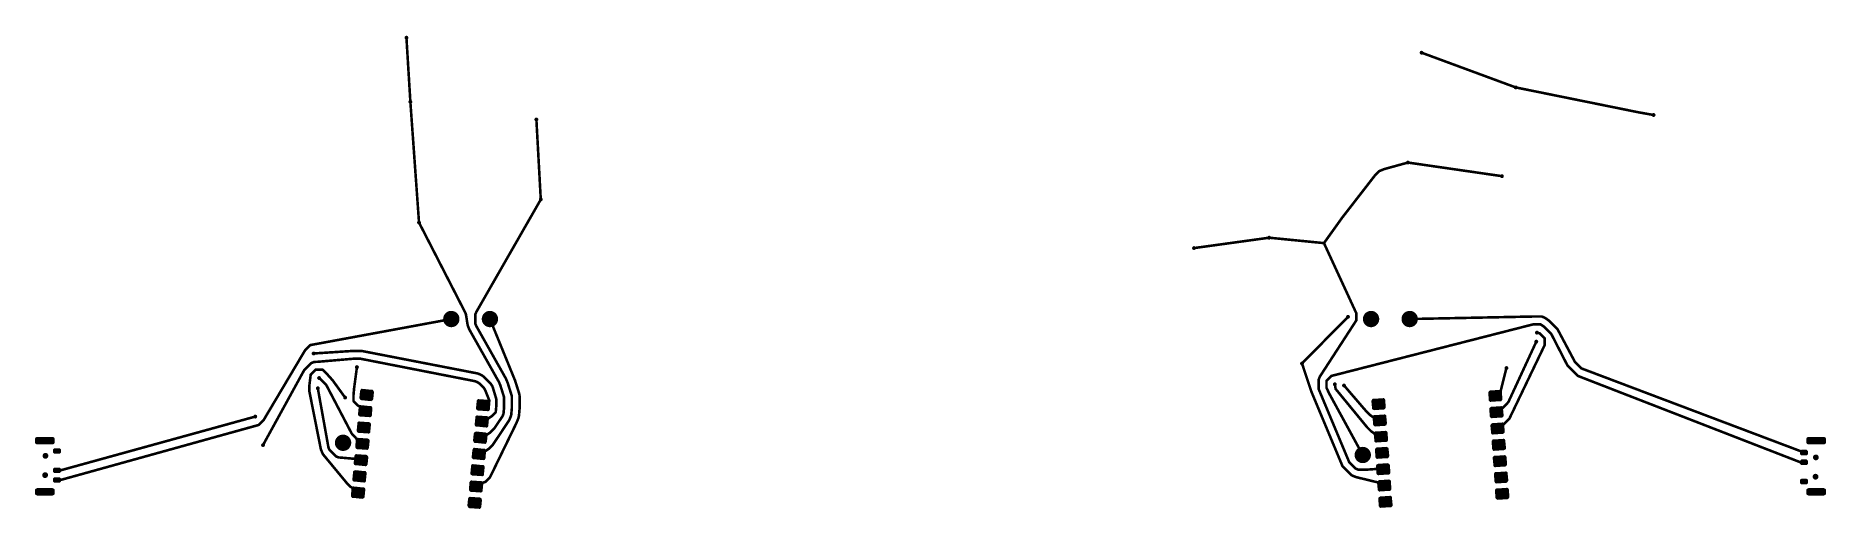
# Model space of a CAD drawing. Extents: x -174 to 104, y -29 to 45.
import ezdxf

# ---------------------------------------------------------------- set-up
doc = ezdxf.new("R2010")
doc.units = 0
doc.layers.get('0').update_dxf_attribs({"linetype": 'CONTINUOUS', "lineweight": 0})
doc.layers.add('F_Cu_____________', color=7, linetype='CONTINUOUS', lineweight=0)

# ---------------------------------------------------------------- blocks, each defined once
blk = doc.blocks.new('UNIT_DISC')
at = {"const_width": 0.5}
blk.add_lwpolyline([(0.25, 0, 1), (-0.25, 0, 1)], format="xyb", close=True, dxfattribs=at)

msp = doc.modelspace()

# ---------------------------------------------------------------- hatches: boundary and pattern name
at = {"layer": 'F_Cu_____________'}
for points in [[(-123.6461, -11.4808), (-123.6354, -11.5781), (-123.5883, -11.6639), (-123.5119, -11.7252), (-123.418, -11.7527), (-121.9237, -11.8834), (-121.8264, -11.8727), (-121.7405, -11.8256), (-121.6793, -11.7492), (-121.6518, -11.6552), (-121.5603, -10.6092), (-121.571, -10.5119), (-121.6181, -10.4261), (-121.6945, -10.3648), (-121.7884, -10.3373), (-123.2827, -10.2066), (-123.38, -10.2173), (-123.4659, -10.2644), (-123.5271, -10.3408), (-123.5546, -10.4348)], [(51.7954, -11.7855), (51.8212, -11.88), (51.8812, -11.9574), (51.9662, -12.006), (52.0633, -12.0184), (53.5596, -11.9138), (53.654, -11.8879), (53.7314, -11.828), (53.78, -11.743), (53.7925, -11.6459), (53.7192, -10.5985), (53.6934, -10.504), (53.6334, -10.4266), (53.5484, -10.378), (53.4513, -10.3656), (51.955, -10.4702), (51.8606, -10.4961), (51.7832, -10.556), (51.7346, -10.641), (51.7221, -10.7381)], [(-123.8675, -14.0112), (-123.8568, -14.1085), (-123.8097, -14.1943), (-123.7333, -14.2556), (-123.6394, -14.2831), (-122.1451, -14.4138), (-122.0478, -14.4031), (-121.9619, -14.356), (-121.9007, -14.2796), (-121.8732, -14.1856), (-121.7817, -13.1396), (-121.7924, -13.0423), (-121.8395, -12.9565), (-121.9159, -12.8952), (-122.0098, -12.8677), (-123.5041, -12.737), (-123.6014, -12.7477), (-123.6873, -12.7948), (-123.7485, -12.8712), (-123.776, -12.9652)], [(-105.5353, -13.0653), (-105.5246, -13.1626), (-105.4775, -13.2484), (-105.4011, -13.3097), (-105.3072, -13.3372), (-103.8129, -13.4679), (-103.7156, -13.4572), (-103.6297, -13.4101), (-103.5685, -13.3337), (-103.541, -13.2397), (-103.4495, -12.1937), (-103.4602, -12.0964), (-103.5073, -12.0106), (-103.5837, -11.9493), (-103.6776, -11.9218), (-105.1719, -11.7911), (-105.2692, -11.8018), (-105.3551, -11.8489), (-105.4163, -11.9253), (-105.4438, -12.0193)], [(33.6597, -13.0537), (33.6855, -13.1482), (33.7455, -13.2256), (33.8305, -13.2742), (33.9276, -13.2866), (35.4239, -13.182), (35.5183, -13.1561), (35.5957, -13.0962), (35.6443, -13.0112), (35.6568, -12.9141), (35.5835, -11.8667), (35.5577, -11.7722), (35.4977, -11.6948), (35.4127, -11.6462), (35.3156, -11.6338), (33.8193, -11.7384), (33.7249, -11.7643), (33.6475, -11.8242), (33.5989, -11.9092), (33.5864, -12.0063)], [(51.9726, -14.3194), (51.9984, -14.4139), (52.0584, -14.4913), (52.1434, -14.5399), (52.2405, -14.5523), (53.7368, -14.4477), (53.8312, -14.4218), (53.9086, -14.3619), (53.9572, -14.2769), (53.9697, -14.1798), (53.8964, -13.1324), (53.8706, -13.0379), (53.8106, -12.9605), (53.7256, -12.9119), (53.6285, -12.8995), (52.1322, -13.0041), (52.0378, -13.03), (51.9604, -13.0899), (51.9118, -13.1749), (51.8993, -13.272)], [(-124.0888, -16.5415), (-124.0781, -16.6388), (-124.031, -16.7246), (-123.9546, -16.7859), (-123.8607, -16.8134), (-122.3664, -16.9441), (-122.2691, -16.9334), (-122.1832, -16.8863), (-122.122, -16.8099), (-122.0945, -16.7159), (-122.003, -15.6699), (-122.0137, -15.5726), (-122.0608, -15.4868), (-122.1372, -15.4255), (-122.2311, -15.398), (-123.7254, -15.2673), (-123.8227, -15.278), (-123.9086, -15.3251), (-123.9698, -15.4015), (-123.9973, -15.4955)], [(-105.7566, -15.5957), (-105.7459, -15.693), (-105.6988, -15.7788), (-105.6224, -15.8401), (-105.5285, -15.8676), (-104.0342, -15.9983), (-103.9369, -15.9876), (-103.851, -15.9405), (-103.7898, -15.8641), (-103.7623, -15.7701), (-103.6708, -14.7241), (-103.6815, -14.6268), (-103.7286, -14.541), (-103.805, -14.4797), (-103.8989, -14.4522), (-105.3932, -14.3215), (-105.4905, -14.3322), (-105.5764, -14.3793), (-105.6376, -14.4557), (-105.6651, -14.5497)], [(33.8368, -15.5875), (33.8626, -15.682), (33.9226, -15.7594), (34.0076, -15.808), (34.1047, -15.8204), (35.601, -15.7158), (35.6954, -15.6899), (35.7728, -15.63), (35.8214, -15.545), (35.8339, -15.4479), (35.7606, -14.4005), (35.7348, -14.306), (35.6748, -14.2286), (35.5898, -14.18), (35.4927, -14.1676), (33.9964, -14.2722), (33.902, -14.2981), (33.8246, -14.358), (33.776, -14.443), (33.7635, -14.5401)], [(52.1497, -16.8532), (52.1755, -16.9477), (52.2355, -17.0251), (52.3205, -17.0737), (52.4176, -17.0861), (53.9139, -16.9815), (54.0083, -16.9556), (54.0857, -16.8957), (54.1343, -16.8107), (54.1468, -16.7136), (54.0735, -15.6662), (54.0477, -15.5717), (53.9877, -15.4943), (53.9027, -15.4457), (53.8056, -15.4333), (52.3093, -15.5379), (52.2149, -15.5638), (52.1375, -15.6237), (52.0889, -15.7087), (52.0764, -15.8058)], [(-174.0098, -17.9035), (-173.9907, -17.8075), (-173.9363, -17.7261), (-173.8548, -17.6717), (-173.7588, -17.6525), (-171.4588, -17.6525), (-171.3628, -17.6717), (-171.2813, -17.7261), (-171.2269, -17.8075), (-171.2078, -17.9035), (-171.2078, -18.4035), (-171.2269, -18.4995), (-171.2813, -18.5809), (-171.3628, -18.6353), (-171.4588, -18.6545), (-173.7588, -18.6545), (-173.8548, -18.6353), (-173.9363, -18.5809), (-173.9907, -18.4995), (-174.0098, -18.4035)], [(-171.0338, -20.1042), (-171.101, -20.0908), (-171.158, -20.0527), (-171.1961, -19.9957), (-171.2095, -19.9285), (-171.2095, -19.5785), (-171.1961, -19.5113), (-171.158, -19.4543), (-171.101, -19.4162), (-171.0338, -19.4028), (-170.3838, -19.4028), (-170.3166, -19.4162), (-170.2596, -19.4543), (-170.2215, -19.5113), (-170.2081, -19.5785), (-170.2081, -19.9285), (-170.2215, -19.9957), (-170.2596, -20.0527), (-170.3166, -20.0908), (-170.3838, -20.1042)], [(-124.3102, -19.0718), (-124.2995, -19.1691), (-124.2524, -19.2549), (-124.176, -19.3162), (-124.0821, -19.3437), (-122.5878, -19.4744), (-122.4905, -19.4637), (-122.4046, -19.4166), (-122.3434, -19.3402), (-122.3159, -19.2462), (-122.2244, -18.2002), (-122.2351, -18.1029), (-122.2822, -18.0171), (-122.3586, -17.9558), (-122.4525, -17.9283), (-123.9468, -17.7976), (-124.0441, -17.8083), (-124.13, -17.8554), (-124.1912, -17.9318), (-124.2187, -18.0258)], [(-106.1994, -20.6563), (-106.1887, -20.7536), (-106.1416, -20.8394), (-106.0652, -20.9007), (-105.9713, -20.9282), (-104.477, -21.0589), (-104.3797, -21.0482), (-104.2938, -21.0011), (-104.2326, -20.9247), (-104.2051, -20.8307), (-104.1136, -19.7847), (-104.1243, -19.6874), (-104.1714, -19.6016), (-104.2478, -19.5403), (-104.3417, -19.5128), (-105.836, -19.3821), (-105.9333, -19.3928), (-106.0192, -19.4399), (-106.0804, -19.5163), (-106.1079, -19.6103)], [(-105.978, -18.126), (-105.9673, -18.2233), (-105.9202, -18.3091), (-105.8438, -18.3704), (-105.7499, -18.3979), (-104.2556, -18.5286), (-104.1583, -18.5179), (-104.0724, -18.4708), (-104.0112, -18.3944), (-103.9837, -18.3004), (-103.8922, -17.2544), (-103.9029, -17.1571), (-103.95, -17.0713), (-104.0264, -17.01), (-104.1203, -16.9825), (-105.6146, -16.8518), (-105.7119, -16.8625), (-105.7978, -16.9096), (-105.859, -16.986), (-105.8865, -17.08)], [(34.014, -18.1213), (34.0398, -18.2158), (34.0998, -18.2932), (34.1848, -18.3418), (34.2819, -18.3542), (35.7782, -18.2496), (35.8726, -18.2237), (35.95, -18.1638), (35.9986, -18.0788), (36.0111, -17.9817), (35.9378, -16.9343), (35.912, -16.8398), (35.852, -16.7624), (35.767, -16.7138), (35.6699, -16.7014), (34.1736, -16.806), (34.0792, -16.8319), (34.0018, -16.8918), (33.9532, -16.9768), (33.9407, -17.0739)], [(34.1912, -20.6552), (34.217, -20.7497), (34.277, -20.8271), (34.362, -20.8757), (34.4591, -20.8881), (35.9554, -20.7835), (36.0498, -20.7576), (36.1272, -20.6977), (36.1758, -20.6127), (36.1883, -20.5156), (36.115, -19.4682), (36.0892, -19.3737), (36.0292, -19.2963), (35.9442, -19.2477), (35.8471, -19.2353), (34.3508, -19.3399), (34.2564, -19.3658), (34.179, -19.4257), (34.1304, -19.5107), (34.1179, -19.6078)], [(52.3269, -19.387), (52.3527, -19.4815), (52.4127, -19.5589), (52.4977, -19.6075), (52.5948, -19.6199), (54.0911, -19.5153), (54.1855, -19.4894), (54.2629, -19.4295), (54.3115, -19.3445), (54.324, -19.2474), (54.2507, -18.2), (54.2249, -18.1055), (54.1649, -18.0281), (54.0799, -17.9795), (53.9828, -17.9671), (52.4865, -18.0717), (52.3921, -18.0976), (52.3147, -18.1575), (52.2661, -18.2425), (52.2536, -18.3396)], [(104.0098, -18.401), (103.9907, -18.497), (103.9363, -18.5784), (103.8548, -18.6328), (103.7588, -18.652), (101.4588, -18.652), (101.3628, -18.6328), (101.2813, -18.5784), (101.2269, -18.497), (101.2078, -18.401), (101.2078, -17.901), (101.2269, -17.805), (101.2813, -17.7236), (101.3628, -17.6692), (101.4588, -17.65), (103.7588, -17.65), (103.8548, -17.6692), (103.9363, -17.7236), (103.9907, -17.805), (104.0098, -17.901)], [(-124.5316, -21.6022), (-124.5209, -21.6995), (-124.4738, -21.7853), (-124.3974, -21.8466), (-124.3035, -21.8741), (-122.8092, -22.0048), (-122.7119, -21.9941), (-122.626, -21.947), (-122.5648, -21.8706), (-122.5373, -21.7766), (-122.4458, -20.7306), (-122.4565, -20.6333), (-122.5036, -20.5475), (-122.58, -20.4862), (-122.6739, -20.4587), (-124.1682, -20.328), (-124.2655, -20.3387), (-124.3514, -20.3858), (-124.4126, -20.4622), (-124.4401, -20.5562)], [(-106.4208, -23.1867), (-106.4101, -23.284), (-106.363, -23.3698), (-106.2866, -23.4311), (-106.1927, -23.4586), (-104.6984, -23.5893), (-104.6011, -23.5786), (-104.5152, -23.5315), (-104.454, -23.4551), (-104.4265, -23.3611), (-104.335, -22.3151), (-104.3457, -22.2178), (-104.3928, -22.132), (-104.4692, -22.0707), (-104.5631, -22.0432), (-106.0574, -21.9125), (-106.1547, -21.9232), (-106.2406, -21.9703), (-106.3018, -22.0467), (-106.3293, -22.1407)], [(34.3684, -23.189), (34.3942, -23.2835), (34.4542, -23.3609), (34.5392, -23.4095), (34.6363, -23.4219), (36.1326, -23.3173), (36.227, -23.2914), (36.3044, -23.2315), (36.353, -23.1465), (36.3655, -23.0494), (36.2922, -22.002), (36.2664, -21.9075), (36.2064, -21.8301), (36.1214, -21.7815), (36.0243, -21.7691), (34.528, -21.8737), (34.4336, -21.8996), (34.3562, -21.9595), (34.3076, -22.0445), (34.2951, -22.1416)], [(52.5041, -21.9208), (52.5299, -22.0153), (52.5899, -22.0927), (52.6749, -22.1413), (52.772, -22.1537), (54.2683, -22.0491), (54.3627, -22.0232), (54.4401, -21.9633), (54.4887, -21.8783), (54.5012, -21.7812), (54.4279, -20.7338), (54.4021, -20.6393), (54.3421, -20.5619), (54.2571, -20.5133), (54.16, -20.5009), (52.6637, -20.6055), (52.5693, -20.6314), (52.4919, -20.6913), (52.4433, -20.7763), (52.4308, -20.8734)], [(101.0338, -19.6503), (101.101, -19.6637), (101.158, -19.7018), (101.1961, -19.7588), (101.2095, -19.826), (101.2095, -20.176), (101.1961, -20.2432), (101.158, -20.3002), (101.101, -20.3383), (101.0338, -20.3517), (100.3838, -20.3517), (100.3166, -20.3383), (100.2596, -20.3002), (100.2215, -20.2432), (100.2081, -20.176), (100.2081, -19.826), (100.2215, -19.7588), (100.2596, -19.7018), (100.3166, -19.6637), (100.3838, -19.6503)], [(101.0338, -21.1503), (101.101, -21.1637), (101.158, -21.2018), (101.1961, -21.2588), (101.2095, -21.326), (101.2095, -21.676), (101.1961, -21.7432), (101.158, -21.8002), (101.101, -21.8383), (101.0338, -21.8517), (100.3838, -21.8517), (100.3166, -21.8383), (100.2596, -21.8002), (100.2215, -21.7432), (100.2081, -21.676), (100.2081, -21.326), (100.2215, -21.2588), (100.2596, -21.2018), (100.3166, -21.1637), (100.3838, -21.1503)], [(-171.0338, -23.1042), (-171.101, -23.0908), (-171.158, -23.0527), (-171.1961, -22.9957), (-171.2095, -22.9285), (-171.2095, -22.5785), (-171.1961, -22.5113), (-171.158, -22.4543), (-171.101, -22.4162), (-171.0338, -22.4028), (-170.3838, -22.4028), (-170.3166, -22.4162), (-170.2596, -22.4543), (-170.2215, -22.5113), (-170.2081, -22.5785), (-170.2081, -22.9285), (-170.2215, -22.9957), (-170.2596, -23.0527), (-170.3166, -23.0908), (-170.3838, -23.1042)], [(-171.0338, -24.6042), (-171.101, -24.5908), (-171.158, -24.5527), (-171.1961, -24.4957), (-171.2095, -24.4285), (-171.2095, -24.0785), (-171.1961, -24.0113), (-171.158, -23.9543), (-171.101, -23.9162), (-171.0338, -23.9028), (-170.3838, -23.9028), (-170.3166, -23.9162), (-170.2596, -23.9543), (-170.2215, -24.0113), (-170.2081, -24.0785), (-170.2081, -24.4285), (-170.2215, -24.4957), (-170.2596, -24.5527), (-170.3166, -24.5908), (-170.3838, -24.6042)], [(-124.753, -24.1325), (-124.7423, -24.2298), (-124.6952, -24.3156), (-124.6188, -24.3769), (-124.5249, -24.4044), (-123.0306, -24.5351), (-122.9333, -24.5244), (-122.8474, -24.4773), (-122.7862, -24.4009), (-122.7587, -24.3069), (-122.6672, -23.2609), (-122.6779, -23.1636), (-122.725, -23.0778), (-122.8014, -23.0165), (-122.8953, -22.989), (-124.3896, -22.8583), (-124.4869, -22.869), (-124.5728, -22.9161), (-124.634, -22.9925), (-124.6615, -23.0865)], [(-106.6421, -25.717), (-106.6314, -25.8143), (-106.5843, -25.9001), (-106.5079, -25.9614), (-106.414, -25.9889), (-104.9197, -26.1196), (-104.8224, -26.1089), (-104.7365, -26.0618), (-104.6753, -25.9854), (-104.6478, -25.8914), (-104.5563, -24.8454), (-104.567, -24.7481), (-104.6141, -24.6623), (-104.6905, -24.601), (-104.7844, -24.5735), (-106.2787, -24.4428), (-106.376, -24.4535), (-106.4619, -24.5006), (-106.5231, -24.577), (-106.5506, -24.671)], [(34.5456, -25.7228), (34.5714, -25.8173), (34.6314, -25.8947), (34.7164, -25.9433), (34.8135, -25.9557), (36.3098, -25.8511), (36.4042, -25.8252), (36.4816, -25.7653), (36.5302, -25.6803), (36.5427, -25.5832), (36.4694, -24.5358), (36.4436, -24.4413), (36.3836, -24.3639), (36.2986, -24.3153), (36.2015, -24.3029), (34.7052, -24.4075), (34.6108, -24.4334), (34.5334, -24.4933), (34.4848, -24.5783), (34.4723, -24.6754)], [(52.6813, -24.4546), (52.7071, -24.5491), (52.7671, -24.6265), (52.8521, -24.6751), (52.9492, -24.6875), (54.4455, -24.5829), (54.5399, -24.557), (54.6173, -24.4971), (54.6659, -24.4121), (54.6784, -24.315), (54.6051, -23.2676), (54.5793, -23.1731), (54.5193, -23.0957), (54.4343, -23.0471), (54.3372, -23.0347), (52.8409, -23.1393), (52.7465, -23.1652), (52.6691, -23.2251), (52.6205, -23.3101), (52.608, -23.4072)], [(101.0338, -24.1503), (101.101, -24.1637), (101.158, -24.2018), (101.1961, -24.2588), (101.2095, -24.326), (101.2095, -24.676), (101.1961, -24.7432), (101.158, -24.8002), (101.101, -24.8383), (101.0338, -24.8517), (100.3838, -24.8517), (100.3166, -24.8383), (100.2596, -24.8002), (100.2215, -24.7432), (100.2081, -24.676), (100.2081, -24.326), (100.2215, -24.2588), (100.2596, -24.2018), (100.3166, -24.1637), (100.3838, -24.1503)], [(-174.0098, -25.8535), (-173.9907, -25.7575), (-173.9363, -25.6761), (-173.8548, -25.6217), (-173.7588, -25.6025), (-171.4588, -25.6025), (-171.3628, -25.6217), (-171.2813, -25.6761), (-171.2269, -25.7575), (-171.2078, -25.8535), (-171.2078, -26.3535), (-171.2269, -26.4495), (-171.2813, -26.5309), (-171.3628, -26.5853), (-171.4588, -26.6045), (-173.7588, -26.6045), (-173.8548, -26.5853), (-173.9363, -26.5309), (-173.9907, -26.4495), (-174.0098, -26.3535)], [(-124.9743, -26.6628), (-124.9636, -26.7601), (-124.9165, -26.8459), (-124.8401, -26.9072), (-124.7462, -26.9347), (-123.2519, -27.0654), (-123.1546, -27.0547), (-123.0687, -27.0076), (-123.0075, -26.9312), (-122.98, -26.8372), (-122.8885, -25.7912), (-122.8992, -25.6939), (-122.9463, -25.6081), (-123.0227, -25.5468), (-123.1166, -25.5193), (-124.6109, -25.3886), (-124.7082, -25.3993), (-124.7941, -25.4464), (-124.8553, -25.5228), (-124.8828, -25.6168)], [(-106.8635, -28.2473), (-106.8528, -28.3446), (-106.8057, -28.4304), (-106.7293, -28.4917), (-106.6354, -28.5192), (-105.1411, -28.6499), (-105.0438, -28.6392), (-104.9579, -28.5921), (-104.8967, -28.5157), (-104.8692, -28.4217), (-104.7777, -27.3757), (-104.7884, -27.2784), (-104.8355, -27.1926), (-104.9119, -27.1313), (-105.0058, -27.1038), (-106.5001, -26.9731), (-106.5974, -26.9838), (-106.6833, -27.0309), (-106.7445, -27.1073), (-106.772, -27.2013)], [(34.7228, -28.2566), (34.7486, -28.3511), (34.8086, -28.4285), (34.8936, -28.4771), (34.9907, -28.4895), (36.487, -28.3849), (36.5814, -28.359), (36.6588, -28.2991), (36.7074, -28.2141), (36.7199, -28.117), (36.6466, -27.0696), (36.6208, -26.9751), (36.5608, -26.8977), (36.4758, -26.8491), (36.3787, -26.8367), (34.8824, -26.9413), (34.788, -26.9672), (34.7106, -27.0271), (34.662, -27.1121), (34.6495, -27.2092)], [(52.8585, -26.9884), (52.8843, -27.0829), (52.9443, -27.1603), (53.0293, -27.2089), (53.1264, -27.2213), (54.6227, -27.1167), (54.7171, -27.0908), (54.7945, -27.0309), (54.8431, -26.9459), (54.8556, -26.8488), (54.7823, -25.8014), (54.7565, -25.7069), (54.6965, -25.6295), (54.6115, -25.5809), (54.5144, -25.5685), (53.0181, -25.6731), (52.9237, -25.699), (52.8463, -25.7589), (52.7977, -25.8439), (52.7852, -25.941)], [(104.0098, -26.351), (103.9907, -26.447), (103.9363, -26.5284), (103.8548, -26.5828), (103.7588, -26.602), (101.4588, -26.602), (101.3628, -26.5828), (101.2813, -26.5284), (101.2269, -26.447), (101.2078, -26.351), (101.2078, -25.851), (101.2269, -25.755), (101.2813, -25.6736), (101.3628, -25.6192), (101.4588, -25.6), (103.7588, -25.6), (103.8548, -25.6192), (103.9363, -25.6736), (103.9907, -25.755), (104.0098, -25.851)]]:
    msp.add_hatch(color=256, dxfattribs=at).paths.add_polyline_path(points)

# ---------------------------------------------------------------- linework, layer by layer
at = {"layer": 'F_Cu_____________', "const_width": 0.4}
for points in [[(-116.4225, 44.4809), (-115.8111, 34.5028)], [(41.3056, 42.1492), (55.9309, 36.7522)], [(75.0047, 32.8851), (55.9309, 36.7522)], [(-114.4683, 15.7528), (-115.8111, 34.5028)], [(-96.2335, 31.7689), (-95.5512, 19.3346)], [(77.3448, 32.4675), (75.0047, 32.8851)], [(35.4596, 24.0487), (39.1788, 25.0764)], [(39.1788, 25.0764), (53.7779, 22.964)], [(28.9462, 16.4899), (34.0443, 23.0642)], [(34.0443, 23.0642), (34.1618, 23.1817)], [(34.1618, 23.1817), (34.7244, 23.7442)], [(34.7244, 23.7442), (34.7482, 23.7541)], [(34.7482, 23.7541), (35.4596, 24.0487)], [(-105.5675, 1.8491), (-95.5512, 19.3346)], [(26.132, 12.5559), (28.9462, 16.4899)], [(-107.3305, 1.8491), (-114.4683, 15.7528)], [(5.9442, 11.7846), (17.6235, 13.3953)], [(26.132, 12.5559), (17.6235, 13.3953)], [(31.1643, 1.6435), (26.132, 12.5559)], [(-131.3816, -3.2986), (-109.449, 0.7549)], [(-107.1785, 1.4821), (-107.3305, 1.8491)], [(-106.92, -0.1425), (-107.1785, 1.4821)], [(-106.8753, -0.3205), (-106.92, -0.1425)], [(-105.7195, 1.4821), (-105.5675, 1.8491)], [(-105.7195, 0.0277), (-105.7195, 1.4821)], [(-105.5675, -0.3393), (-105.7195, 0.0277)], [(-103.449, 0.7549), (-99.5476, -8.7988)], [(29.8681, 1.0988), (22.7219, -6.1465)], [(25.5112, -8.1636), (31.1643, 0.5541)], [(58.6858, -0.0584), (27.2908, -8.0879)], [(31.1686, 1.6331), (31.1643, 1.6435)], [(31.1643, 0.5541), (31.1686, 0.5645)], [(31.1686, 0.5645), (31.1686, 1.6331)], [(58.447, 1.1421), (39.449, 0.7549)], [(59.9932, 1.1421), (58.447, 1.1421)], [(59.7544, -0.0584), (58.6858, -0.0584)], [(59.7648, -0.0627), (59.7544, -0.0584)], [(60.3454, -0.4487), (59.7648, -0.0627)], [(60.4449, 0.955), (59.9932, 1.1421)], [(61.0877, 0.5072), (60.4449, 0.955)], [(62.3904, -0.7955), (61.0877, 0.5072)], [(-106.6301, -0.9119), (-106.8753, -0.3205)], [(-102.055, -9.0251), (-106.6301, -0.9119)], [(-100.9797, -8.4838), (-105.5675, -0.3393)], [(54.7805, -12.1574), (59.1206, -2.7626)], [(59.6549, -1.4621), (59.2201, -1.3589)], [(59.6653, -1.4664), (59.6549, -1.4621)], [(60.4168, -2.2179), (59.6653, -1.4664)], [(61.4345, -1.5378), (60.3454, -0.4487)], [(60.4211, -2.2283), (60.4168, -2.2179)], [(60.4211, -3.2969), (60.4211, -2.2283)], [(63.9621, -6.4591), (61.4345, -1.5378)], [(62.5082, -0.9919), (62.3904, -0.7955)], [(65.143, -5.9404), (62.5082, -0.9919)], [(-138.6165, -14.9537), (-132.1435, -4.0544)], [(-132.1435, -4.0544), (-131.392, -3.3029)], [(-131.392, -3.3029), (-131.3816, -3.2986)], [(-130.8473, -4.5991), (-124.8856, -4.2118)], [(-130.313, -5.8996), (-124.6468, -5.4123)], [(-124.8856, -4.2118), (-123.3394, -4.2118)], [(-124.6468, -5.4123), (-123.5782, -5.4123)], [(-123.5782, -5.4123), (-105.9107, -8.8766)], [(-123.3394, -4.2118), (-105.6501, -7.6477)], [(54.9577, -14.6913), (60.4168, -3.3073)], [(60.4168, -3.3073), (60.4211, -3.2969)], [(-138.7057, -18.8351), (-132.3095, -7.1865)], [(-132.3095, -7.1865), (-131.2204, -6.0974)], [(-131.2961, -7.877), (-131.4927, -9.4697)], [(-131.2918, -7.8666), (-131.2961, -7.877)], [(-130.5403, -7.1151), (-131.2918, -7.8666)], [(-131.2204, -6.0974), (-130.7687, -5.9103)], [(-130.7687, -5.9103), (-130.313, -5.8996)], [(-130.5299, -7.1108), (-130.5403, -7.1151)], [(-129.4613, -7.1108), (-130.5299, -7.1108)], [(-129.9956, -8.4113), (-129.6475, -8.7078)], [(-129.4509, -7.1151), (-129.4613, -7.1108)], [(-128.6994, -7.8666), (-129.4509, -7.1151)], [(-127.8783, -8.7792), (-128.6994, -7.8666)], [(-124.5551, -10.0204), (-124.1125, -6.7128)], [(-105.6501, -7.6477), (-105.5041, -7.6761)], [(-105.5041, -7.6761), (-105.3611, -7.7124)], [(-105.3611, -7.7124), (-105.2181, -7.7605)], [(-105.2181, -7.7605), (-105.0604, -7.8258)], [(-105.0604, -7.8258), (-104.9204, -7.8851)], [(-104.9204, -7.8851), (-104.8976, -7.8968)], [(-104.8976, -7.8968), (-104.7844, -7.955)], [(-104.7844, -7.955), (-104.6594, -8.0321)], [(-104.6594, -8.0321), (-104.5364, -8.1178)], [(-104.5364, -8.1178), (-104.5166, -8.1341)], [(-104.5166, -8.1341), (-104.4204, -8.2137)], [(-104.4204, -8.2137), (-104.3104, -8.3155)], [(-104.3104, -8.3155), (-103.4463, -9.1796)], [(-100.9683, -8.5069), (-100.9797, -8.4838)], [(-100.6876, -9.1842), (-100.9683, -8.5069)], [(24.1793, -10.5363), (22.7219, -6.1465)], [(25.3241, -8.6153), (25.5112, -8.1636)], [(27.2804, -8.0922), (26.5289, -8.8437)], [(27.2908, -8.0879), (27.2804, -8.0922)], [(54.4815, -6.8668), (53.5956, -10.3976)], [(64.8115, -7.3085), (63.9621, -6.4591)], [(65.5912, -8.0882), (64.8115, -7.3085)], [(65.9924, -6.7898), (65.143, -5.9404)], [(65.6386, -8.1078), (65.5912, -8.0882)], [(100.1356, -21.501), (65.6386, -8.1078)], [(66.1099, -6.9073), (65.9924, -6.7898)], [(100.2076, -19.7924), (66.1099, -6.9073)], [(-131.4927, -9.4697), (-131.4927, -10.5383)], [(-131.4927, -10.5383), (-129.7398, -19.3768)], [(-128.5393, -19.2066), (-130.1922, -10.004)], [(-129.6475, -8.7078), (-128.896, -9.4593)], [(-128.896, -9.4593), (-124.949, -16.9995)], [(-125.9501, -11.4498), (-127.8783, -8.7792)], [(-124.6466, -11.0664), (-124.5551, -10.0204)], [(-124.6466, -11.8952), (-124.6466, -11.0664)], [(-105.9107, -8.8766), (-105.7677, -8.9129)], [(-105.7677, -8.9129), (-105.6247, -8.961)], [(-105.6247, -8.961), (-105.4847, -9.0203)], [(-105.4847, -9.0203), (-105.4619, -9.032)], [(-105.4619, -9.032), (-105.3487, -9.0902)], [(-105.3487, -9.0902), (-105.2237, -9.1673)], [(-105.2237, -9.1673), (-105.1007, -9.253)], [(-105.1007, -9.253), (-105.0809, -9.2693)], [(-105.0809, -9.2693), (-104.9847, -9.3489)], [(-104.9847, -9.3489), (-104.8747, -9.4507)], [(-104.8747, -9.4507), (-104.5815, -9.7439)], [(-104.5815, -9.7439), (-104.5643, -9.7629)], [(-104.5643, -9.7629), (-104.4805, -9.8561)], [(-104.4805, -9.8561), (-104.3845, -9.9736)], [(-104.3845, -9.9736), (-104.3015, -10.0986)], [(-104.3015, -10.0986), (-104.2859, -10.1251)], [(-104.2859, -10.1251), (-104.2255, -10.2278)], [(-104.2255, -10.2278), (-104.2141, -10.2509)], [(-104.2141, -10.2509), (-104.1595, -10.3625)], [(-104.1595, -10.3625), (-104.1497, -10.3862)], [(-104.1497, -10.3862), (-103.5351, -11.9292)], [(-103.4463, -9.1796), (-103.4291, -9.1986)], [(-103.4291, -9.1986), (-103.3453, -9.2918)], [(-103.3453, -9.2918), (-103.2493, -9.4093)], [(-103.2493, -9.4093), (-103.1663, -9.5343)], [(-103.1663, -9.5343), (-103.1507, -9.5608)], [(-103.1507, -9.5608), (-103.0903, -9.6635)], [(-103.0903, -9.6635), (-103.0789, -9.6866)], [(-103.0789, -9.6866), (-103.0136, -9.8443)], [(-103.0136, -9.8443), (-102.4597, -11.682)], [(-102.0436, -9.0482), (-102.055, -9.0251)], [(-101.8304, -9.5621), (-102.0436, -9.0482)], [(-101.2592, -11.383), (-101.8304, -9.5621)], [(-100.1, -11.0429), (-100.6876, -9.1842)], [(-100.0587, -11.2076), (-100.1, -11.0429)], [(-100.0533, -11.2562), (-100.0587, -11.2076)], [(-100.048, -11.3049), (-100.0533, -11.2562)], [(-100.048, -13.0825), (-100.048, -11.3049)], [(-99.5476, -8.7988), (-99.5423, -8.815)], [(-99.5423, -8.815), (-98.9572, -10.665)], [(-98.9572, -10.665), (-98.8582, -11.0592)], [(-98.8582, -11.0592), (-98.8528, -11.1078)], [(-98.8528, -11.1078), (-98.8475, -11.1565)], [(-98.8475, -11.1565), (-98.8475, -13.2309)], [(24.4375, -11.1591), (24.1793, -10.5363)], [(28.9826, -22.0433), (24.4375, -11.1591)], [(25.3241, -10.1615), (25.3241, -8.6153)], [(25.5112, -10.6132), (25.3241, -10.1615)], [(30.0452, -21.4707), (25.5112, -10.6132)], [(26.5289, -8.8437), (26.5246, -8.8541)], [(26.5246, -8.8541), (26.5246, -9.9227)], [(26.5246, -9.9227), (26.5289, -9.9331)], [(26.5289, -9.9331), (26.9322, -10.7944)], [(26.9322, -10.7944), (32.1637, -20.3765)], [(27.9456, -10.1039), (27.8251, -9.3884)], [(27.9499, -10.1143), (27.9456, -10.1039)], [(32.8621, -16.0964), (27.9499, -10.1143)], [(32.685, -13.5626), (29.2461, -9.5696)], [(53.5909, -10.4023), (52.7573, -11.192)], [(53.5956, -10.3976), (53.5909, -10.4023)], [(-124.6359, -11.9925), (-124.6466, -11.8952)], [(-124.5888, -12.0783), (-124.6359, -11.9925)], [(-124.0027, -12.6644), (-124.5888, -12.0783)], [(-123.7284, -12.8226), (-124.0027, -12.6644)], [(-123.7179, -12.833), (-123.7284, -12.8226)], [(-122.8246, -13.5754), (-123.7179, -12.833)], [(-103.5455, -11.9799), (-104.4924, -12.6295)], [(-103.5351, -11.9694), (-103.5455, -11.9799)], [(-103.5351, -11.9292), (-103.5351, -11.9694)], [(-102.568, -13.7481), (-103.1541, -14.3342)], [(-102.5542, -13.7011), (-102.568, -13.7481)], [(-102.5405, -13.6541), (-102.5542, -13.7011)], [(-102.523, -13.4548), (-102.5405, -13.6541)], [(-102.4664, -12.8074), (-102.523, -13.4548)], [(-102.449, -12.6081), (-102.4664, -12.8074)], [(-102.4597, -11.682), (-102.4543, -11.7306)], [(-102.4543, -11.7306), (-102.449, -11.7793)], [(-102.449, -11.7793), (-102.449, -12.6081)], [(-101.4951, -14.3415), (-101.3537, -14.0001)], [(-101.3537, -14.0001), (-101.34, -13.9531)], [(-101.34, -13.9531), (-101.3225, -13.7538)], [(-101.3225, -13.7538), (-101.2659, -13.1064)], [(-101.2659, -13.1064), (-101.2485, -12.9071)], [(-101.2538, -11.4316), (-101.2592, -11.383)], [(-101.2485, -11.4803), (-101.2538, -11.4316)], [(-101.2485, -12.9071), (-101.2485, -11.4803)], [(-100.1395, -14.1285), (-100.122, -13.9292)], [(-100.122, -13.9292), (-100.0654, -13.2818)], [(-100.0654, -13.2818), (-100.048, -13.0825)], [(-98.9215, -14.0776), (-98.939, -14.2769)], [(-98.8649, -13.4302), (-98.9215, -14.0776)], [(-98.8475, -13.2309), (-98.8649, -13.4302)], [(33.2711, -14.1487), (32.685, -13.5626)], [(52.9345, -13.7259), (53.8835, -13.0851)], [(53.8835, -13.0851), (53.8902, -13.0851)], [(53.8902, -13.0851), (53.9178, -13.0575)], [(53.9178, -13.0575), (54.7805, -12.1574)], [(-170.1356, -22.7535), (-139.9127, -14.409)], [(-170.1356, -24.2535), (-139.3784, -15.7095)], [(-139.3784, -15.7095), (-139.368, -15.7052)], [(-139.368, -15.7052), (-138.6165, -14.9537)], [(-103.6761, -14.6754), (-104.7137, -15.1599)], [(-103.8828, -17.2057), (-103.3754, -16.8646)], [(-103.6614, -14.6754), (-103.6761, -14.6754)], [(-103.1541, -14.3342), (-103.6614, -14.6754)], [(-99.3606, -15.4634), (-103.4535, -23.8695)], [(-103.3754, -16.8646), (-102.7893, -16.2785)], [(-103.0107, -18.8088), (-101.7164, -16.8719)], [(-102.7893, -16.2785), (-101.4951, -14.3415)], [(-101.7164, -16.8719), (-100.5231, -15.0678)], [(-100.5231, -15.0678), (-100.4358, -14.9222)], [(-100.4358, -14.9222), (-100.1945, -14.3402)], [(-100.1945, -14.3402), (-100.1808, -14.2932)], [(-100.1808, -14.2932), (-100.1395, -14.1285)], [(-99.0517, -14.7181), (-99.3606, -15.4634)], [(-99.038, -14.6711), (-99.0517, -14.7181)], [(-98.939, -14.2769), (-99.038, -14.6711)], [(33.4482, -16.6825), (32.8621, -16.0964)], [(33.7559, -14.4915), (33.2711, -14.1487)], [(33.9331, -17.0253), (33.4482, -16.6825)], [(33.7697, -14.4915), (33.7559, -14.4915)], [(34.7987, -14.994), (33.7697, -14.4915)], [(53.1116, -16.2597), (54.0606, -15.6189)], [(54.0606, -15.6189), (54.0673, -15.6189)], [(54.0673, -15.6189), (54.0949, -15.5913)], [(54.0949, -15.5913), (54.9577, -14.6913)], [(-129.7398, -19.3768), (-129.6951, -19.5548)], [(-129.6951, -19.5548), (-129.4499, -20.1462)], [(-128.3873, -19.5736), (-128.5393, -19.2066)], [(-127.363, -20.5979), (-128.3873, -19.5736)], [(-124.949, -16.9995), (-124.8935, -17.0819)], [(-124.8935, -17.0819), (-124.4152, -17.5622)], [(-124.4152, -17.5622), (-124.1786, -17.8755)], [(-124.1786, -17.8755), (-124.1606, -17.8936)], [(-124.1606, -17.8936), (-123.2673, -18.636)], [(-104.9351, -17.6902), (-103.8975, -17.2057)], [(-104.1042, -19.736), (-103.5968, -19.3949)], [(-103.8975, -17.2057), (-103.8828, -17.2057)], [(-103.5968, -19.3949), (-103.0107, -18.8088)], [(33.9469, -17.0253), (33.9331, -17.0253)], [(34.9759, -17.5278), (33.9469, -17.0253)], [(-129.4499, -20.1462), (-129.3556, -20.3036)], [(-129.3556, -20.3036), (-125.6957, -24.73)], [(-126.996, -20.7499), (-127.363, -20.5979)], [(-124.4763, -20.9702), (-126.996, -20.7499)], [(-124.2771, -20.9876), (-124.4763, -20.9702)], [(-123.4887, -21.1664), (-124.2771, -20.9876)], [(-105.1565, -20.2205), (-104.1189, -19.736)], [(-104.1189, -19.736), (-104.1042, -19.736)], [(29.0769, -22.2007), (28.9826, -22.0433)], [(30.3395, -23.4633), (29.0769, -22.2007)], [(31.0695, -22.495), (30.0452, -21.4707)], [(100.2081, -21.501), (100.1356, -21.501)], [(100.2148, -19.7924), (100.2076, -19.7924)], [(100.7088, -21.501), (100.2081, -21.501)], [(100.7088, -20.001), (100.2148, -19.7924)], [(-170.7088, -22.7535), (-170.2081, -22.7535)], [(-170.7088, -24.2535), (-170.2081, -24.2535)], [(-170.2081, -22.7535), (-170.1356, -22.7535)], [(-170.2081, -24.2535), (-170.1356, -24.2535)], [(-125.6957, -24.73), (-125.1096, -25.3161)], [(-104.5905, -24.7052), (-105.5992, -25.2812)], [(-104.5864, -24.7012), (-104.5905, -24.7052)], [(-104.1008, -24.532), (-104.5864, -24.7012)], [(-103.5147, -23.9459), (-104.1008, -24.532)], [(-103.4695, -23.8895), (-103.5147, -23.9459)], [(-103.4535, -23.8695), (-103.4695, -23.8895)], [(30.4969, -23.5576), (30.3395, -23.4633)], [(31.0883, -23.8028), (30.4969, -23.5576)], [(31.4365, -22.647), (31.0695, -22.495)], [(31.2663, -23.8475), (31.0883, -23.8028)], [(34.4647, -24.6268), (31.2663, -23.8475)], [(32.8909, -22.647), (31.4365, -22.647)], [(34.3234, -22.5467), (32.8909, -22.647)], [(34.5229, -22.5327), (34.3234, -22.5467)], [(34.4785, -24.6268), (34.4647, -24.6268)], [(35.5075, -25.1293), (34.4785, -24.6268)], [(35.3303, -22.5955), (34.5229, -22.5327)], [(-125.1096, -25.3161), (-124.8352, -25.4742)], [(-124.8352, -25.4742), (-124.8247, -25.4846)], [(-124.8247, -25.4846), (-123.9314, -26.227)]]:
    msp.add_lwpolyline(points, dxfattribs=at)
at = {"layer": 'F_Cu_____________'}
for points in [[(-123.6461, -11.4808), (-123.6354, -11.5781), (-123.5883, -11.6639), (-123.5119, -11.7252), (-123.418, -11.7527), (-121.9237, -11.8834), (-121.8264, -11.8727), (-121.7405, -11.8256), (-121.6793, -11.7492), (-121.6518, -11.6552), (-121.5603, -10.6092), (-121.571, -10.5119), (-121.6181, -10.4261), (-121.6945, -10.3648), (-121.7884, -10.3373), (-123.2827, -10.2066), (-123.38, -10.2173), (-123.4659, -10.2644), (-123.5271, -10.3408), (-123.5546, -10.4348)], [(51.7954, -11.7855), (51.8212, -11.88), (51.8812, -11.9574), (51.9662, -12.006), (52.0633, -12.0184), (53.5596, -11.9138), (53.654, -11.8879), (53.7314, -11.828), (53.78, -11.743), (53.7925, -11.6459), (53.7192, -10.5985), (53.6934, -10.504), (53.6334, -10.4266), (53.5484, -10.378), (53.4513, -10.3656), (51.955, -10.4702), (51.8606, -10.4961), (51.7832, -10.556), (51.7346, -10.641), (51.7221, -10.7381)], [(-123.8675, -14.0112), (-123.8568, -14.1085), (-123.8097, -14.1943), (-123.7333, -14.2556), (-123.6394, -14.2831), (-122.1451, -14.4138), (-122.0478, -14.4031), (-121.9619, -14.356), (-121.9007, -14.2796), (-121.8732, -14.1856), (-121.7817, -13.1396), (-121.7924, -13.0423), (-121.8395, -12.9565), (-121.9159, -12.8952), (-122.0098, -12.8677), (-123.5041, -12.737), (-123.6014, -12.7477), (-123.6873, -12.7948), (-123.7485, -12.8712), (-123.776, -12.9652)], [(-105.5353, -13.0653), (-105.5246, -13.1626), (-105.4775, -13.2484), (-105.4011, -13.3097), (-105.3072, -13.3372), (-103.8129, -13.4679), (-103.7156, -13.4572), (-103.6297, -13.4101), (-103.5685, -13.3337), (-103.541, -13.2397), (-103.4495, -12.1937), (-103.4602, -12.0964), (-103.5073, -12.0106), (-103.5837, -11.9493), (-103.6776, -11.9218), (-105.1719, -11.7911), (-105.2692, -11.8018), (-105.3551, -11.8489), (-105.4163, -11.9253), (-105.4438, -12.0193)], [(33.6597, -13.0537), (33.6855, -13.1482), (33.7455, -13.2256), (33.8305, -13.2742), (33.9276, -13.2866), (35.4239, -13.182), (35.5183, -13.1561), (35.5957, -13.0962), (35.6443, -13.0112), (35.6568, -12.9141), (35.5835, -11.8667), (35.5577, -11.7722), (35.4977, -11.6948), (35.4127, -11.6462), (35.3156, -11.6338), (33.8193, -11.7384), (33.7249, -11.7643), (33.6475, -11.8242), (33.5989, -11.9092), (33.5864, -12.0063)], [(51.9726, -14.3194), (51.9984, -14.4139), (52.0584, -14.4913), (52.1434, -14.5399), (52.2405, -14.5523), (53.7368, -14.4477), (53.8312, -14.4218), (53.9086, -14.3619), (53.9572, -14.2769), (53.9697, -14.1798), (53.8964, -13.1324), (53.8706, -13.0379), (53.8106, -12.9605), (53.7256, -12.9119), (53.6285, -12.8995), (52.1322, -13.0041), (52.0378, -13.03), (51.9604, -13.0899), (51.9118, -13.1749), (51.8993, -13.272)], [(-124.0888, -16.5415), (-124.0781, -16.6388), (-124.031, -16.7246), (-123.9546, -16.7859), (-123.8607, -16.8134), (-122.3664, -16.9441), (-122.2691, -16.9334), (-122.1832, -16.8863), (-122.122, -16.8099), (-122.0945, -16.7159), (-122.003, -15.6699), (-122.0137, -15.5726), (-122.0608, -15.4868), (-122.1372, -15.4255), (-122.2311, -15.398), (-123.7254, -15.2673), (-123.8227, -15.278), (-123.9086, -15.3251), (-123.9698, -15.4015), (-123.9973, -15.4955)], [(-105.7566, -15.5957), (-105.7459, -15.693), (-105.6988, -15.7788), (-105.6224, -15.8401), (-105.5285, -15.8676), (-104.0342, -15.9983), (-103.9369, -15.9876), (-103.851, -15.9405), (-103.7898, -15.8641), (-103.7623, -15.7701), (-103.6708, -14.7241), (-103.6815, -14.6268), (-103.7286, -14.541), (-103.805, -14.4797), (-103.8989, -14.4522), (-105.3932, -14.3215), (-105.4905, -14.3322), (-105.5764, -14.3793), (-105.6376, -14.4557), (-105.6651, -14.5497)], [(33.8368, -15.5875), (33.8626, -15.682), (33.9226, -15.7594), (34.0076, -15.808), (34.1047, -15.8204), (35.601, -15.7158), (35.6954, -15.6899), (35.7728, -15.63), (35.8214, -15.545), (35.8339, -15.4479), (35.7606, -14.4005), (35.7348, -14.306), (35.6748, -14.2286), (35.5898, -14.18), (35.4927, -14.1676), (33.9964, -14.2722), (33.902, -14.2981), (33.8246, -14.358), (33.776, -14.443), (33.7635, -14.5401)], [(52.1497, -16.8532), (52.1755, -16.9477), (52.2355, -17.0251), (52.3205, -17.0737), (52.4176, -17.0861), (53.9139, -16.9815), (54.0083, -16.9556), (54.0857, -16.8957), (54.1343, -16.8107), (54.1468, -16.7136), (54.0735, -15.6662), (54.0477, -15.5717), (53.9877, -15.4943), (53.9027, -15.4457), (53.8056, -15.4333), (52.3093, -15.5379), (52.2149, -15.5638), (52.1375, -15.6237), (52.0889, -15.7087), (52.0764, -15.8058)], [(-174.0098, -17.9035), (-173.9907, -17.8075), (-173.9363, -17.7261), (-173.8548, -17.6717), (-173.7588, -17.6525), (-171.4588, -17.6525), (-171.3628, -17.6717), (-171.2813, -17.7261), (-171.2269, -17.8075), (-171.2078, -17.9035), (-171.2078, -18.4035), (-171.2269, -18.4995), (-171.2813, -18.5809), (-171.3628, -18.6353), (-171.4588, -18.6545), (-173.7588, -18.6545), (-173.8548, -18.6353), (-173.9363, -18.5809), (-173.9907, -18.4995), (-174.0098, -18.4035)], [(-171.0338, -20.1042), (-171.101, -20.0908), (-171.158, -20.0527), (-171.1961, -19.9957), (-171.2095, -19.9285), (-171.2095, -19.5785), (-171.1961, -19.5113), (-171.158, -19.4543), (-171.101, -19.4162), (-171.0338, -19.4028), (-170.3838, -19.4028), (-170.3166, -19.4162), (-170.2596, -19.4543), (-170.2215, -19.5113), (-170.2081, -19.5785), (-170.2081, -19.9285), (-170.2215, -19.9957), (-170.2596, -20.0527), (-170.3166, -20.0908), (-170.3838, -20.1042)], [(-124.3102, -19.0718), (-124.2995, -19.1691), (-124.2524, -19.2549), (-124.176, -19.3162), (-124.0821, -19.3437), (-122.5878, -19.4744), (-122.4905, -19.4637), (-122.4046, -19.4166), (-122.3434, -19.3402), (-122.3159, -19.2462), (-122.2244, -18.2002), (-122.2351, -18.1029), (-122.2822, -18.0171), (-122.3586, -17.9558), (-122.4525, -17.9283), (-123.9468, -17.7976), (-124.0441, -17.8083), (-124.13, -17.8554), (-124.1912, -17.9318), (-124.2187, -18.0258)], [(-106.1994, -20.6563), (-106.1887, -20.7536), (-106.1416, -20.8394), (-106.0652, -20.9007), (-105.9713, -20.9282), (-104.477, -21.0589), (-104.3797, -21.0482), (-104.2938, -21.0011), (-104.2326, -20.9247), (-104.2051, -20.8307), (-104.1136, -19.7847), (-104.1243, -19.6874), (-104.1714, -19.6016), (-104.2478, -19.5403), (-104.3417, -19.5128), (-105.836, -19.3821), (-105.9333, -19.3928), (-106.0192, -19.4399), (-106.0804, -19.5163), (-106.1079, -19.6103)], [(-105.978, -18.126), (-105.9673, -18.2233), (-105.9202, -18.3091), (-105.8438, -18.3704), (-105.7499, -18.3979), (-104.2556, -18.5286), (-104.1583, -18.5179), (-104.0724, -18.4708), (-104.0112, -18.3944), (-103.9837, -18.3004), (-103.8922, -17.2544), (-103.9029, -17.1571), (-103.95, -17.0713), (-104.0264, -17.01), (-104.1203, -16.9825), (-105.6146, -16.8518), (-105.7119, -16.8625), (-105.7978, -16.9096), (-105.859, -16.986), (-105.8865, -17.08)], [(34.014, -18.1213), (34.0398, -18.2158), (34.0998, -18.2932), (34.1848, -18.3418), (34.2819, -18.3542), (35.7782, -18.2496), (35.8726, -18.2237), (35.95, -18.1638), (35.9986, -18.0788), (36.0111, -17.9817), (35.9378, -16.9343), (35.912, -16.8398), (35.852, -16.7624), (35.767, -16.7138), (35.6699, -16.7014), (34.1736, -16.806), (34.0792, -16.8319), (34.0018, -16.8918), (33.9532, -16.9768), (33.9407, -17.0739)], [(34.1912, -20.6552), (34.217, -20.7497), (34.277, -20.8271), (34.362, -20.8757), (34.4591, -20.8881), (35.9554, -20.7835), (36.0498, -20.7576), (36.1272, -20.6977), (36.1758, -20.6127), (36.1883, -20.5156), (36.115, -19.4682), (36.0892, -19.3737), (36.0292, -19.2963), (35.9442, -19.2477), (35.8471, -19.2353), (34.3508, -19.3399), (34.2564, -19.3658), (34.179, -19.4257), (34.1304, -19.5107), (34.1179, -19.6078)], [(52.3269, -19.387), (52.3527, -19.4815), (52.4127, -19.5589), (52.4977, -19.6075), (52.5948, -19.6199), (54.0911, -19.5153), (54.1855, -19.4894), (54.2629, -19.4295), (54.3115, -19.3445), (54.324, -19.2474), (54.2507, -18.2), (54.2249, -18.1055), (54.1649, -18.0281), (54.0799, -17.9795), (53.9828, -17.9671), (52.4865, -18.0717), (52.3921, -18.0976), (52.3147, -18.1575), (52.2661, -18.2425), (52.2536, -18.3396)], [(104.0098, -18.401), (103.9907, -18.497), (103.9363, -18.5784), (103.8548, -18.6328), (103.7588, -18.652), (101.4588, -18.652), (101.3628, -18.6328), (101.2813, -18.5784), (101.2269, -18.497), (101.2078, -18.401), (101.2078, -17.901), (101.2269, -17.805), (101.2813, -17.7236), (101.3628, -17.6692), (101.4588, -17.65), (103.7588, -17.65), (103.8548, -17.6692), (103.9363, -17.7236), (103.9907, -17.805), (104.0098, -17.901)], [(-124.5316, -21.6022), (-124.5209, -21.6995), (-124.4738, -21.7853), (-124.3974, -21.8466), (-124.3035, -21.8741), (-122.8092, -22.0048), (-122.7119, -21.9941), (-122.626, -21.947), (-122.5648, -21.8706), (-122.5373, -21.7766), (-122.4458, -20.7306), (-122.4565, -20.6333), (-122.5036, -20.5475), (-122.58, -20.4862), (-122.6739, -20.4587), (-124.1682, -20.328), (-124.2655, -20.3387), (-124.3514, -20.3858), (-124.4126, -20.4622), (-124.4401, -20.5562)], [(-106.4208, -23.1867), (-106.4101, -23.284), (-106.363, -23.3698), (-106.2866, -23.4311), (-106.1927, -23.4586), (-104.6984, -23.5893), (-104.6011, -23.5786), (-104.5152, -23.5315), (-104.454, -23.4551), (-104.4265, -23.3611), (-104.335, -22.3151), (-104.3457, -22.2178), (-104.3928, -22.132), (-104.4692, -22.0707), (-104.5631, -22.0432), (-106.0574, -21.9125), (-106.1547, -21.9232), (-106.2406, -21.9703), (-106.3018, -22.0467), (-106.3293, -22.1407)], [(34.3684, -23.189), (34.3942, -23.2835), (34.4542, -23.3609), (34.5392, -23.4095), (34.6363, -23.4219), (36.1326, -23.3173), (36.227, -23.2914), (36.3044, -23.2315), (36.353, -23.1465), (36.3655, -23.0494), (36.2922, -22.002), (36.2664, -21.9075), (36.2064, -21.8301), (36.1214, -21.7815), (36.0243, -21.7691), (34.528, -21.8737), (34.4336, -21.8996), (34.3562, -21.9595), (34.3076, -22.0445), (34.2951, -22.1416)], [(52.5041, -21.9208), (52.5299, -22.0153), (52.5899, -22.0927), (52.6749, -22.1413), (52.772, -22.1537), (54.2683, -22.0491), (54.3627, -22.0232), (54.4401, -21.9633), (54.4887, -21.8783), (54.5012, -21.7812), (54.4279, -20.7338), (54.4021, -20.6393), (54.3421, -20.5619), (54.2571, -20.5133), (54.16, -20.5009), (52.6637, -20.6055), (52.5693, -20.6314), (52.4919, -20.6913), (52.4433, -20.7763), (52.4308, -20.8734)], [(101.0338, -19.6503), (101.101, -19.6637), (101.158, -19.7018), (101.1961, -19.7588), (101.2095, -19.826), (101.2095, -20.176), (101.1961, -20.2432), (101.158, -20.3002), (101.101, -20.3383), (101.0338, -20.3517), (100.3838, -20.3517), (100.3166, -20.3383), (100.2596, -20.3002), (100.2215, -20.2432), (100.2081, -20.176), (100.2081, -19.826), (100.2215, -19.7588), (100.2596, -19.7018), (100.3166, -19.6637), (100.3838, -19.6503)], [(101.0338, -21.1503), (101.101, -21.1637), (101.158, -21.2018), (101.1961, -21.2588), (101.2095, -21.326), (101.2095, -21.676), (101.1961, -21.7432), (101.158, -21.8002), (101.101, -21.8383), (101.0338, -21.8517), (100.3838, -21.8517), (100.3166, -21.8383), (100.2596, -21.8002), (100.2215, -21.7432), (100.2081, -21.676), (100.2081, -21.326), (100.2215, -21.2588), (100.2596, -21.2018), (100.3166, -21.1637), (100.3838, -21.1503)], [(-171.0338, -23.1042), (-171.101, -23.0908), (-171.158, -23.0527), (-171.1961, -22.9957), (-171.2095, -22.9285), (-171.2095, -22.5785), (-171.1961, -22.5113), (-171.158, -22.4543), (-171.101, -22.4162), (-171.0338, -22.4028), (-170.3838, -22.4028), (-170.3166, -22.4162), (-170.2596, -22.4543), (-170.2215, -22.5113), (-170.2081, -22.5785), (-170.2081, -22.9285), (-170.2215, -22.9957), (-170.2596, -23.0527), (-170.3166, -23.0908), (-170.3838, -23.1042)], [(-171.0338, -24.6042), (-171.101, -24.5908), (-171.158, -24.5527), (-171.1961, -24.4957), (-171.2095, -24.4285), (-171.2095, -24.0785), (-171.1961, -24.0113), (-171.158, -23.9543), (-171.101, -23.9162), (-171.0338, -23.9028), (-170.3838, -23.9028), (-170.3166, -23.9162), (-170.2596, -23.9543), (-170.2215, -24.0113), (-170.2081, -24.0785), (-170.2081, -24.4285), (-170.2215, -24.4957), (-170.2596, -24.5527), (-170.3166, -24.5908), (-170.3838, -24.6042)], [(-124.753, -24.1325), (-124.7423, -24.2298), (-124.6952, -24.3156), (-124.6188, -24.3769), (-124.5249, -24.4044), (-123.0306, -24.5351), (-122.9333, -24.5244), (-122.8474, -24.4773), (-122.7862, -24.4009), (-122.7587, -24.3069), (-122.6672, -23.2609), (-122.6779, -23.1636), (-122.725, -23.0778), (-122.8014, -23.0165), (-122.8953, -22.989), (-124.3896, -22.8583), (-124.4869, -22.869), (-124.5728, -22.9161), (-124.634, -22.9925), (-124.6615, -23.0865)], [(-106.6421, -25.717), (-106.6314, -25.8143), (-106.5843, -25.9001), (-106.5079, -25.9614), (-106.414, -25.9889), (-104.9197, -26.1196), (-104.8224, -26.1089), (-104.7365, -26.0618), (-104.6753, -25.9854), (-104.6478, -25.8914), (-104.5563, -24.8454), (-104.567, -24.7481), (-104.6141, -24.6623), (-104.6905, -24.601), (-104.7844, -24.5735), (-106.2787, -24.4428), (-106.376, -24.4535), (-106.4619, -24.5006), (-106.5231, -24.577), (-106.5506, -24.671)], [(34.5456, -25.7228), (34.5714, -25.8173), (34.6314, -25.8947), (34.7164, -25.9433), (34.8135, -25.9557), (36.3098, -25.8511), (36.4042, -25.8252), (36.4816, -25.7653), (36.5302, -25.6803), (36.5427, -25.5832), (36.4694, -24.5358), (36.4436, -24.4413), (36.3836, -24.3639), (36.2986, -24.3153), (36.2015, -24.3029), (34.7052, -24.4075), (34.6108, -24.4334), (34.5334, -24.4933), (34.4848, -24.5783), (34.4723, -24.6754)], [(52.6813, -24.4546), (52.7071, -24.5491), (52.7671, -24.6265), (52.8521, -24.6751), (52.9492, -24.6875), (54.4455, -24.5829), (54.5399, -24.557), (54.6173, -24.4971), (54.6659, -24.4121), (54.6784, -24.315), (54.6051, -23.2676), (54.5793, -23.1731), (54.5193, -23.0957), (54.4343, -23.0471), (54.3372, -23.0347), (52.8409, -23.1393), (52.7465, -23.1652), (52.6691, -23.2251), (52.6205, -23.3101), (52.608, -23.4072)], [(101.0338, -24.1503), (101.101, -24.1637), (101.158, -24.2018), (101.1961, -24.2588), (101.2095, -24.326), (101.2095, -24.676), (101.1961, -24.7432), (101.158, -24.8002), (101.101, -24.8383), (101.0338, -24.8517), (100.3838, -24.8517), (100.3166, -24.8383), (100.2596, -24.8002), (100.2215, -24.7432), (100.2081, -24.676), (100.2081, -24.326), (100.2215, -24.2588), (100.2596, -24.2018), (100.3166, -24.1637), (100.3838, -24.1503)], [(-174.0098, -25.8535), (-173.9907, -25.7575), (-173.9363, -25.6761), (-173.8548, -25.6217), (-173.7588, -25.6025), (-171.4588, -25.6025), (-171.3628, -25.6217), (-171.2813, -25.6761), (-171.2269, -25.7575), (-171.2078, -25.8535), (-171.2078, -26.3535), (-171.2269, -26.4495), (-171.2813, -26.5309), (-171.3628, -26.5853), (-171.4588, -26.6045), (-173.7588, -26.6045), (-173.8548, -26.5853), (-173.9363, -26.5309), (-173.9907, -26.4495), (-174.0098, -26.3535)], [(-124.9743, -26.6628), (-124.9636, -26.7601), (-124.9165, -26.8459), (-124.8401, -26.9072), (-124.7462, -26.9347), (-123.2519, -27.0654), (-123.1546, -27.0547), (-123.0687, -27.0076), (-123.0075, -26.9312), (-122.98, -26.8372), (-122.8885, -25.7912), (-122.8992, -25.6939), (-122.9463, -25.6081), (-123.0227, -25.5468), (-123.1166, -25.5193), (-124.6109, -25.3886), (-124.7082, -25.3993), (-124.7941, -25.4464), (-124.8553, -25.5228), (-124.8828, -25.6168)], [(-106.8635, -28.2473), (-106.8528, -28.3446), (-106.8057, -28.4304), (-106.7293, -28.4917), (-106.6354, -28.5192), (-105.1411, -28.6499), (-105.0438, -28.6392), (-104.9579, -28.5921), (-104.8967, -28.5157), (-104.8692, -28.4217), (-104.7777, -27.3757), (-104.7884, -27.2784), (-104.8355, -27.1926), (-104.9119, -27.1313), (-105.0058, -27.1038), (-106.5001, -26.9731), (-106.5974, -26.9838), (-106.6833, -27.0309), (-106.7445, -27.1073), (-106.772, -27.2013)], [(34.7228, -28.2566), (34.7486, -28.3511), (34.8086, -28.4285), (34.8936, -28.4771), (34.9907, -28.4895), (36.487, -28.3849), (36.5814, -28.359), (36.6588, -28.2991), (36.7074, -28.2141), (36.7199, -28.117), (36.6466, -27.0696), (36.6208, -26.9751), (36.5608, -26.8977), (36.4758, -26.8491), (36.3787, -26.8367), (34.8824, -26.9413), (34.788, -26.9672), (34.7106, -27.0271), (34.662, -27.1121), (34.6495, -27.2092)], [(52.8585, -26.9884), (52.8843, -27.0829), (52.9443, -27.1603), (53.0293, -27.2089), (53.1264, -27.2213), (54.6227, -27.1167), (54.7171, -27.0908), (54.7945, -27.0309), (54.8431, -26.9459), (54.8556, -26.8488), (54.7823, -25.8014), (54.7565, -25.7069), (54.6965, -25.6295), (54.6115, -25.5809), (54.5144, -25.5685), (53.0181, -25.6731), (52.9237, -25.699), (52.8463, -25.7589), (52.7977, -25.8439), (52.7852, -25.941)], [(104.0098, -26.351), (103.9907, -26.447), (103.9363, -26.5284), (103.8548, -26.5828), (103.7588, -26.602), (101.4588, -26.602), (101.3628, -26.5828), (101.2813, -26.5284), (101.2269, -26.447), (101.2078, -26.351), (101.2078, -25.851), (101.2269, -25.755), (101.2813, -25.6736), (101.3628, -25.6192), (101.4588, -25.6), (103.7588, -25.6), (103.8548, -25.6192), (103.9363, -25.6736), (103.9907, -25.755), (104.0098, -25.851)]]:
    msp.add_lwpolyline(points, close=True, dxfattribs=at)

# ---------------------------------------------------------------- block references
for p, xscale, yscale in [((-116.4225, 44.4809), 0.6, 0.6), ((-116.4225, 44.4809), 0.4, 0.4), ((41.3056, 42.1492), 0.6, 0.6), ((41.3056, 42.1492), 0.4, 0.4), ((55.9309, 36.7522), 0.6, 0.6), ((55.9309, 36.7522), 0.4, 0.4), ((55.9309, 36.7522), 0.4, 0.4), ((-115.8111, 34.5028), 0.6, 0.6), ((-115.8111, 34.5028), 0.4, 0.4), ((-115.8111, 34.5028), 0.4, 0.4), ((-96.2335, 31.7689), 0.6, 0.6), ((-96.2335, 31.7689), 0.4, 0.4), ((75.0047, 32.8851), 0.4, 0.4), ((75.0047, 32.8851), 0.4, 0.4), ((77.3448, 32.4675), 0.6, 0.6), ((77.3448, 32.4675), 0.4, 0.4), ((39.1788, 25.0764), 0.6, 0.6), ((39.1788, 25.0764), 0.4, 0.4), ((39.1788, 25.0764), 0.4, 0.4), ((34.0443, 23.0642), 0.4, 0.4), ((34.0443, 23.0642), 0.4, 0.4), ((34.1618, 23.1817), 0.4, 0.4), ((34.1618, 23.1817), 0.4, 0.4), ((34.7244, 23.7442), 0.4, 0.4), ((34.7244, 23.7442), 0.4, 0.4), ((34.7482, 23.7541), 0.4, 0.4), ((34.7482, 23.7541), 0.4, 0.4), ((35.4596, 24.0487), 0.4, 0.4), ((35.4596, 24.0487), 0.4, 0.4), ((53.7779, 22.964), 0.6, 0.6), ((53.7779, 22.964), 0.4, 0.4), ((-95.5512, 19.3346), 0.6, 0.6), ((-95.5512, 19.3346), 0.4, 0.4), ((-95.5512, 19.3346), 0.4, 0.4), ((28.9462, 16.4899), 0.4, 0.4), ((28.9462, 16.4899), 0.4, 0.4), ((-114.4683, 15.7528), 0.6, 0.6), ((-114.4683, 15.7528), 0.4, 0.4), ((-114.4683, 15.7528), 0.4, 0.4), ((5.9442, 11.7846), 0.6, 0.6), ((5.9442, 11.7846), 0.4, 0.4), ((17.6235, 13.3953), 0.6, 0.6), ((17.6235, 13.3953), 0.4, 0.4), ((17.6235, 13.3953), 0.4, 0.4), ((26.132, 12.5559), 0.4, 0.4), ((26.132, 12.5559), 0.4, 0.4), ((26.132, 12.5559), 0.4, 0.4), ((-109.449, 0.7549), 2.54, 2.54), ((-109.449, 0.7549), 0.4, 0.4), ((-107.3305, 1.8491), 0.4, 0.4), ((-107.3305, 1.8491), 0.4, 0.4), ((-107.1785, 1.4821), 0.4, 0.4), ((-107.1785, 1.4821), 0.4, 0.4), ((-106.92, -0.1425), 0.4, 0.4), ((-106.92, -0.1425), 0.4, 0.4), ((-105.7195, 1.4821), 0.4, 0.4), ((-105.7195, 1.4821), 0.4, 0.4), ((-105.7195, 0.0277), 0.4, 0.4), ((-105.7195, 0.0277), 0.4, 0.4), ((-105.5675, 1.8491), 0.4, 0.4), ((-105.5675, 1.8491), 0.4, 0.4), ((-103.449, 0.7549), 2.54, 2.54), ((-103.449, 0.7549), 0.4, 0.4), ((29.8681, 1.0988), 0.6, 0.6), ((29.8681, 1.0988), 0.4, 0.4), ((31.1643, 1.6435), 0.4, 0.4), ((31.1643, 1.6435), 0.4, 0.4), ((31.1643, 0.5541), 0.4, 0.4), ((31.1643, 0.5541), 0.4, 0.4), ((31.1686, 1.6331), 0.4, 0.4), ((31.1686, 1.6331), 0.4, 0.4), ((31.1686, 0.5645), 0.4, 0.4), ((31.1686, 0.5645), 0.4, 0.4), ((33.449, 0.7549), 2.54, 2.54), ((39.449, 0.7549), 2.54, 2.54), ((39.449, 0.7549), 0.4, 0.4), ((58.447, 1.1421), 0.4, 0.4), ((58.447, 1.1421), 0.4, 0.4), ((58.6858, -0.0584), 0.4, 0.4), ((58.6858, -0.0584), 0.4, 0.4), ((59.7544, -0.0584), 0.4, 0.4), ((59.7544, -0.0584), 0.4, 0.4), ((59.7648, -0.0627), 0.4, 0.4), ((59.7648, -0.0627), 0.4, 0.4), ((59.9932, 1.1421), 0.4, 0.4), ((59.9932, 1.1421), 0.4, 0.4), ((60.4449, 0.955), 0.4, 0.4), ((60.4449, 0.955), 0.4, 0.4), ((61.0877, 0.5072), 0.4, 0.4), ((61.0877, 0.5072), 0.4, 0.4), ((-106.8753, -0.3205), 0.4, 0.4), ((-106.8753, -0.3205), 0.4, 0.4), ((-106.6301, -0.9119), 0.4, 0.4), ((-106.6301, -0.9119), 0.4, 0.4), ((-105.5675, -0.3393), 0.4, 0.4), ((-105.5675, -0.3393), 0.4, 0.4), ((59.1206, -2.7626), 0.6, 0.6), ((59.2201, -1.3589), 0.6, 0.6), ((59.1206, -2.7626), 0.4, 0.4), ((59.2201, -1.3589), 0.4, 0.4), ((59.6549, -1.4621), 0.4, 0.4), ((59.6549, -1.4621), 0.4, 0.4), ((59.6653, -1.4664), 0.4, 0.4), ((59.6653, -1.4664), 0.4, 0.4), ((60.3454, -0.4487), 0.4, 0.4), ((60.3454, -0.4487), 0.4, 0.4), ((60.4168, -2.2179), 0.4, 0.4), ((60.4168, -2.2179), 0.4, 0.4), ((60.4211, -2.2283), 0.4, 0.4), ((60.4211, -2.2283), 0.4, 0.4), ((61.4345, -1.5378), 0.4, 0.4), ((61.4345, -1.5378), 0.4, 0.4), ((62.3904, -0.7955), 0.4, 0.4), ((62.3904, -0.7955), 0.4, 0.4), ((62.5082, -0.9919), 0.4, 0.4), ((62.5082, -0.9919), 0.4, 0.4), ((-132.1435, -4.0544), 0.4, 0.4), ((-132.1435, -4.0544), 0.4, 0.4), ((-131.392, -3.3029), 0.4, 0.4), ((-131.392, -3.3029), 0.4, 0.4), ((-131.3816, -3.2986), 0.4, 0.4), ((-131.3816, -3.2986), 0.4, 0.4), ((-130.8473, -4.5991), 0.6, 0.6), ((-130.8473, -4.5991), 0.4, 0.4), ((-124.8856, -4.2118), 0.4, 0.4), ((-124.8856, -4.2118), 0.4, 0.4), ((-124.6468, -5.4123), 0.4, 0.4), ((-124.6468, -5.4123), 0.4, 0.4), ((-123.5782, -5.4123), 0.4, 0.4), ((-123.5782, -5.4123), 0.4, 0.4), ((-123.3394, -4.2118), 0.4, 0.4), ((-123.3394, -4.2118), 0.4, 0.4), ((60.4168, -3.3073), 0.4, 0.4), ((60.4168, -3.3073), 0.4, 0.4), ((60.4211, -3.2969), 0.4, 0.4), ((60.4211, -3.2969), 0.4, 0.4), ((-132.3095, -7.1865), 0.4, 0.4), ((-132.3095, -7.1865), 0.4, 0.4), ((-131.2961, -7.877), 0.4, 0.4), ((-131.2961, -7.877), 0.4, 0.4), ((-131.2918, -7.8666), 0.4, 0.4), ((-131.2918, -7.8666), 0.4, 0.4), ((-131.2204, -6.0974), 0.4, 0.4), ((-131.2204, -6.0974), 0.4, 0.4), ((-130.7687, -5.9103), 0.4, 0.4), ((-130.7687, -5.9103), 0.4, 0.4), ((-130.5403, -7.1151), 0.4, 0.4), ((-130.5403, -7.1151), 0.4, 0.4), ((-130.5299, -7.1108), 0.4, 0.4), ((-130.5299, -7.1108), 0.4, 0.4), ((-130.313, -5.8996), 0.4, 0.4), ((-130.313, -5.8996), 0.4, 0.4), ((-129.9956, -8.4113), 0.6, 0.6), ((-129.9956, -8.4113), 0.4, 0.4), ((-129.4613, -7.1108), 0.4, 0.4), ((-129.4613, -7.1108), 0.4, 0.4), ((-129.4509, -7.1151), 0.4, 0.4), ((-129.4509, -7.1151), 0.4, 0.4), ((-128.6994, -7.8666), 0.4, 0.4), ((-128.6994, -7.8666), 0.4, 0.4), ((-124.1125, -6.7128), 0.6, 0.6), ((-124.1125, -6.7128), 0.4, 0.4), ((-105.6501, -7.6477), 0.4, 0.4), ((-105.6501, -7.6477), 0.4, 0.4), ((-105.5041, -7.6761), 0.4, 0.4), ((-105.5041, -7.6761), 0.4, 0.4), ((-105.3611, -7.7124), 0.4, 0.4), ((-105.3611, -7.7124), 0.4, 0.4), ((-105.2181, -7.7605), 0.4, 0.4), ((-105.2181, -7.7605), 0.4, 0.4), ((-105.0604, -7.8258), 0.4, 0.4), ((-105.0604, -7.8258), 0.4, 0.4), ((-104.9204, -7.8851), 0.4, 0.4), ((-104.9204, -7.8851), 0.4, 0.4), ((-104.8976, -7.8968), 0.4, 0.4), ((-104.8976, -7.8968), 0.4, 0.4), ((-104.7844, -7.955), 0.4, 0.4), ((-104.7844, -7.955), 0.4, 0.4), ((-104.6594, -8.0321), 0.4, 0.4), ((-104.6594, -8.0321), 0.4, 0.4), ((-104.5364, -8.1178), 0.4, 0.4), ((-104.5364, -8.1178), 0.4, 0.4), ((-104.5166, -8.1341), 0.4, 0.4), ((-104.5166, -8.1341), 0.4, 0.4), ((-104.4204, -8.2137), 0.4, 0.4), ((-104.4204, -8.2137), 0.4, 0.4), ((-104.3104, -8.3155), 0.4, 0.4), ((-104.3104, -8.3155), 0.4, 0.4), ((-100.9797, -8.4838), 0.4, 0.4), ((-100.9797, -8.4838), 0.4, 0.4), ((-100.9683, -8.5069), 0.4, 0.4), ((-100.9683, -8.5069), 0.4, 0.4), ((22.7219, -6.1465), 0.6, 0.6), ((22.7219, -6.1465), 0.4, 0.4), ((22.7219, -6.1465), 0.4, 0.4), ((25.5112, -8.1636), 0.4, 0.4), ((25.5112, -8.1636), 0.4, 0.4), ((27.2804, -8.0922), 0.4, 0.4), ((27.2804, -8.0922), 0.4, 0.4), ((27.2908, -8.0879), 0.4, 0.4), ((27.2908, -8.0879), 0.4, 0.4), ((54.4815, -6.8668), 0.6, 0.6), ((54.4815, -6.8668), 0.4, 0.4), ((63.9621, -6.4591), 0.4, 0.4), ((63.9621, -6.4591), 0.4, 0.4), ((64.8115, -7.3085), 0.4, 0.4), ((64.8115, -7.3085), 0.4, 0.4), ((65.143, -5.9404), 0.4, 0.4), ((65.143, -5.9404), 0.4, 0.4), ((65.5912, -8.0882), 0.4, 0.4), ((65.5912, -8.0882), 0.4, 0.4), ((65.6386, -8.1078), 0.4, 0.4), ((65.6386, -8.1078), 0.4, 0.4), ((65.9924, -6.7898), 0.4, 0.4), ((65.9924, -6.7898), 0.4, 0.4), ((66.1099, -6.9073), 0.4, 0.4), ((66.1099, -6.9073), 0.4, 0.4), ((-131.4927, -9.4697), 0.4, 0.4), ((-131.4927, -9.4697), 0.4, 0.4), ((-131.4927, -10.5383), 0.4, 0.4), ((-131.4927, -10.5383), 0.4, 0.4), ((-130.1922, -10.004), 0.6, 0.6), ((-130.1922, -10.004), 0.4, 0.4), ((-129.6475, -8.7078), 0.4, 0.4), ((-129.6475, -8.7078), 0.4, 0.4), ((-128.896, -9.4593), 0.4, 0.4), ((-128.896, -9.4593), 0.4, 0.4), ((-127.8783, -8.7792), 0.4, 0.4), ((-127.8783, -8.7792), 0.4, 0.4), ((-124.6466, -11.0664), 0.4, 0.4), ((-124.6466, -11.0664), 0.4, 0.4), ((-124.5551, -10.0204), 0.4, 0.4), ((-124.5551, -10.0204), 0.4, 0.4), ((-105.9107, -8.8766), 0.4, 0.4), ((-105.9107, -8.8766), 0.4, 0.4), ((-105.7677, -8.9129), 0.4, 0.4), ((-105.7677, -8.9129), 0.4, 0.4), ((-105.6247, -8.961), 0.4, 0.4), ((-105.6247, -8.961), 0.4, 0.4), ((-105.4847, -9.0203), 0.4, 0.4), ((-105.4847, -9.0203), 0.4, 0.4), ((-105.4619, -9.032), 0.4, 0.4), ((-105.4619, -9.032), 0.4, 0.4), ((-105.3487, -9.0902), 0.4, 0.4), ((-105.3487, -9.0902), 0.4, 0.4), ((-105.2237, -9.1673), 0.4, 0.4), ((-105.2237, -9.1673), 0.4, 0.4), ((-105.1007, -9.253), 0.4, 0.4), ((-105.1007, -9.253), 0.4, 0.4), ((-105.0809, -9.2693), 0.4, 0.4), ((-105.0809, -9.2693), 0.4, 0.4), ((-104.9847, -9.3489), 0.4, 0.4), ((-104.9847, -9.3489), 0.4, 0.4), ((-104.8747, -9.4507), 0.4, 0.4), ((-104.8747, -9.4507), 0.4, 0.4), ((-104.5815, -9.7439), 0.4, 0.4), ((-104.5815, -9.7439), 0.4, 0.4), ((-104.5643, -9.7629), 0.4, 0.4), ((-104.5643, -9.7629), 0.4, 0.4), ((-104.4805, -9.8561), 0.4, 0.4), ((-104.4805, -9.8561), 0.4, 0.4), ((-104.3845, -9.9736), 0.4, 0.4), ((-104.3845, -9.9736), 0.4, 0.4), ((-104.3015, -10.0986), 0.4, 0.4), ((-104.3015, -10.0986), 0.4, 0.4), ((-104.2859, -10.1251), 0.4, 0.4), ((-104.2859, -10.1251), 0.4, 0.4), ((-104.2255, -10.2278), 0.4, 0.4), ((-104.2255, -10.2278), 0.4, 0.4), ((-104.2141, -10.2509), 0.4, 0.4), ((-104.2141, -10.2509), 0.4, 0.4), ((-104.1595, -10.3625), 0.4, 0.4), ((-104.1595, -10.3625), 0.4, 0.4), ((-104.1497, -10.3862), 0.4, 0.4), ((-104.1497, -10.3862), 0.4, 0.4), ((-103.4463, -9.1796), 0.4, 0.4), ((-103.4463, -9.1796), 0.4, 0.4), ((-103.4291, -9.1986), 0.4, 0.4), ((-103.4291, -9.1986), 0.4, 0.4), ((-103.3453, -9.2918), 0.4, 0.4), ((-103.3453, -9.2918), 0.4, 0.4), ((-103.2493, -9.4093), 0.4, 0.4), ((-103.2493, -9.4093), 0.4, 0.4), ((-103.1663, -9.5343), 0.4, 0.4), ((-103.1663, -9.5343), 0.4, 0.4), ((-103.1507, -9.5608), 0.4, 0.4), ((-103.1507, -9.5608), 0.4, 0.4), ((-103.0903, -9.6635), 0.4, 0.4), ((-103.0903, -9.6635), 0.4, 0.4), ((-103.0789, -9.6866), 0.4, 0.4), ((-103.0789, -9.6866), 0.4, 0.4), ((-103.0136, -9.8443), 0.4, 0.4), ((-103.0136, -9.8443), 0.4, 0.4), ((-102.055, -9.0251), 0.4, 0.4), ((-102.055, -9.0251), 0.4, 0.4), ((-102.0436, -9.0482), 0.4, 0.4), ((-102.0436, -9.0482), 0.4, 0.4), ((-101.8304, -9.5621), 0.4, 0.4), ((-101.8304, -9.5621), 0.4, 0.4), ((-100.6876, -9.1842), 0.4, 0.4), ((-100.6876, -9.1842), 0.4, 0.4), ((-100.1, -11.0429), 0.4, 0.4), ((-100.1, -11.0429), 0.4, 0.4), ((-100.0587, -11.2076), 0.4, 0.4), ((-100.0587, -11.2076), 0.4, 0.4), ((-100.0533, -11.2562), 0.4, 0.4), ((-100.0533, -11.2562), 0.4, 0.4), ((-100.048, -11.3049), 0.4, 0.4), ((-100.048, -11.3049), 0.4, 0.4), ((-99.5476, -8.7988), 0.4, 0.4), ((-99.5476, -8.7988), 0.4, 0.4), ((-99.5423, -8.815), 0.4, 0.4), ((-99.5423, -8.815), 0.4, 0.4), ((-98.9572, -10.665), 0.4, 0.4), ((-98.9572, -10.665), 0.4, 0.4), ((-98.8582, -11.0592), 0.4, 0.4), ((-98.8582, -11.0592), 0.4, 0.4), ((-98.8528, -11.1078), 0.4, 0.4), ((-98.8528, -11.1078), 0.4, 0.4), ((-98.8475, -11.1565), 0.4, 0.4), ((-98.8475, -11.1565), 0.4, 0.4), ((24.1793, -10.5363), 0.4, 0.4), ((24.1793, -10.5363), 0.4, 0.4), ((24.4375, -11.1591), 0.4, 0.4), ((24.4375, -11.1591), 0.4, 0.4), ((25.3241, -8.6153), 0.4, 0.4), ((25.3241, -8.6153), 0.4, 0.4), ((25.3241, -10.1615), 0.4, 0.4), ((25.3241, -10.1615), 0.4, 0.4), ((25.5112, -10.6132), 0.4, 0.4), ((25.5112, -10.6132), 0.4, 0.4), ((26.5246, -8.8541), 0.4, 0.4), ((26.5246, -8.8541), 0.4, 0.4), ((26.5246, -9.9227), 0.4, 0.4), ((26.5246, -9.9227), 0.4, 0.4), ((26.5289, -8.8437), 0.4, 0.4), ((26.5289, -8.8437), 0.4, 0.4), ((26.5289, -9.9331), 0.4, 0.4), ((26.5289, -9.9331), 0.4, 0.4), ((26.9322, -10.7944), 0.4, 0.4), ((26.9322, -10.7944), 0.4, 0.4), ((27.8251, -9.3884), 0.6, 0.6), ((27.8251, -9.3884), 0.4, 0.4), ((27.9456, -10.1039), 0.4, 0.4), ((27.9456, -10.1039), 0.4, 0.4), ((27.9499, -10.1143), 0.4, 0.4), ((27.9499, -10.1143), 0.4, 0.4), ((29.2461, -9.5696), 0.6, 0.6), ((29.2461, -9.5696), 0.4, 0.4), ((52.7573, -11.192), 0.4, 0.4), ((53.5909, -10.4023), 0.4, 0.4), ((53.5909, -10.4023), 0.4, 0.4), ((53.5956, -10.3976), 0.4, 0.4), ((53.5956, -10.3976), 0.4, 0.4), ((-125.9501, -11.4498), 0.6, 0.6), ((-125.9501, -11.4498), 0.4, 0.4), ((-124.6466, -11.8952), 0.4, 0.4), ((-124.6466, -11.8952), 0.4, 0.4), ((-124.6359, -11.9925), 0.4, 0.4), ((-124.6359, -11.9925), 0.4, 0.4), ((-124.5888, -12.0783), 0.4, 0.4), ((-124.5888, -12.0783), 0.4, 0.4), ((-124.0027, -12.6644), 0.4, 0.4), ((-124.0027, -12.6644), 0.4, 0.4), ((-123.7284, -12.8226), 0.4, 0.4), ((-123.7284, -12.8226), 0.4, 0.4), ((-123.7179, -12.833), 0.4, 0.4), ((-123.7179, -12.833), 0.4, 0.4), ((-122.8246, -13.5754), 0.4, 0.4), ((-104.4924, -12.6295), 0.4, 0.4), ((-103.5455, -11.9799), 0.4, 0.4), ((-103.5455, -11.9799), 0.4, 0.4), ((-103.5351, -11.9292), 0.4, 0.4), ((-103.5351, -11.9292), 0.4, 0.4), ((-103.5351, -11.9694), 0.4, 0.4), ((-103.5351, -11.9694), 0.4, 0.4), ((-102.568, -13.7481), 0.4, 0.4), ((-102.568, -13.7481), 0.4, 0.4), ((-102.5542, -13.7011), 0.4, 0.4), ((-102.5542, -13.7011), 0.4, 0.4), ((-102.5405, -13.6541), 0.4, 0.4), ((-102.5405, -13.6541), 0.4, 0.4), ((-102.523, -13.4548), 0.4, 0.4), ((-102.523, -13.4548), 0.4, 0.4), ((-102.4664, -12.8074), 0.4, 0.4), ((-102.4664, -12.8074), 0.4, 0.4), ((-102.4597, -11.682), 0.4, 0.4), ((-102.4597, -11.682), 0.4, 0.4), ((-102.4543, -11.7306), 0.4, 0.4), ((-102.4543, -11.7306), 0.4, 0.4), ((-102.449, -11.7793), 0.4, 0.4), ((-102.449, -11.7793), 0.4, 0.4), ((-102.449, -12.6081), 0.4, 0.4), ((-102.449, -12.6081), 0.4, 0.4), ((-101.3537, -14.0001), 0.4, 0.4), ((-101.3537, -14.0001), 0.4, 0.4), ((-101.34, -13.9531), 0.4, 0.4), ((-101.34, -13.9531), 0.4, 0.4), ((-101.3225, -13.7538), 0.4, 0.4), ((-101.3225, -13.7538), 0.4, 0.4), ((-101.2659, -13.1064), 0.4, 0.4), ((-101.2659, -13.1064), 0.4, 0.4), ((-101.2592, -11.383), 0.4, 0.4), ((-101.2592, -11.383), 0.4, 0.4), ((-101.2538, -11.4316), 0.4, 0.4), ((-101.2538, -11.4316), 0.4, 0.4), ((-101.2485, -11.4803), 0.4, 0.4), ((-101.2485, -11.4803), 0.4, 0.4), ((-101.2485, -12.9071), 0.4, 0.4), ((-101.2485, -12.9071), 0.4, 0.4), ((-100.122, -13.9292), 0.4, 0.4), ((-100.122, -13.9292), 0.4, 0.4), ((-100.0654, -13.2818), 0.4, 0.4), ((-100.0654, -13.2818), 0.4, 0.4), ((-100.048, -13.0825), 0.4, 0.4), ((-100.048, -13.0825), 0.4, 0.4), ((-98.9215, -14.0776), 0.4, 0.4), ((-98.9215, -14.0776), 0.4, 0.4), ((-98.8649, -13.4302), 0.4, 0.4), ((-98.8649, -13.4302), 0.4, 0.4), ((-98.8475, -13.2309), 0.4, 0.4), ((-98.8475, -13.2309), 0.4, 0.4), ((32.685, -13.5626), 0.4, 0.4), ((32.685, -13.5626), 0.4, 0.4), ((52.9345, -13.7259), 0.4, 0.4), ((53.8835, -13.0851), 0.4, 0.4), ((53.8835, -13.0851), 0.4, 0.4), ((53.8902, -13.0851), 0.4, 0.4), ((53.8902, -13.0851), 0.4, 0.4), ((53.9178, -13.0575), 0.4, 0.4), ((53.9178, -13.0575), 0.4, 0.4), ((54.7805, -12.1574), 0.4, 0.4), ((54.7805, -12.1574), 0.4, 0.4), ((-139.9127, -14.409), 0.6, 0.6), ((-139.9127, -14.409), 0.4, 0.4), ((-139.3784, -15.7095), 0.4, 0.4), ((-139.3784, -15.7095), 0.4, 0.4), ((-139.368, -15.7052), 0.4, 0.4), ((-139.368, -15.7052), 0.4, 0.4), ((-138.6165, -14.9537), 0.4, 0.4), ((-138.6165, -14.9537), 0.4, 0.4), ((-104.7137, -15.1599), 0.4, 0.4), ((-103.6761, -14.6754), 0.4, 0.4), ((-103.6761, -14.6754), 0.4, 0.4), ((-103.6614, -14.6754), 0.4, 0.4), ((-103.6614, -14.6754), 0.4, 0.4), ((-103.3754, -16.8646), 0.4, 0.4), ((-103.3754, -16.8646), 0.4, 0.4), ((-103.1541, -14.3342), 0.4, 0.4), ((-103.1541, -14.3342), 0.4, 0.4), ((-102.7893, -16.2785), 0.4, 0.4), ((-102.7893, -16.2785), 0.4, 0.4), ((-101.7164, -16.8719), 0.4, 0.4), ((-101.7164, -16.8719), 0.4, 0.4), ((-101.4951, -14.3415), 0.4, 0.4), ((-101.4951, -14.3415), 0.4, 0.4), ((-100.5231, -15.0678), 0.4, 0.4), ((-100.5231, -15.0678), 0.4, 0.4), ((-100.4358, -14.9222), 0.4, 0.4), ((-100.4358, -14.9222), 0.4, 0.4), ((-100.1945, -14.3402), 0.4, 0.4), ((-100.1945, -14.3402), 0.4, 0.4), ((-100.1808, -14.2932), 0.4, 0.4), ((-100.1808, -14.2932), 0.4, 0.4), ((-100.1395, -14.1285), 0.4, 0.4), ((-100.1395, -14.1285), 0.4, 0.4), ((-99.3606, -15.4634), 0.4, 0.4), ((-99.3606, -15.4634), 0.4, 0.4), ((-99.0517, -14.7181), 0.4, 0.4), ((-99.0517, -14.7181), 0.4, 0.4), ((-99.038, -14.6711), 0.4, 0.4), ((-99.038, -14.6711), 0.4, 0.4), ((-98.939, -14.2769), 0.4, 0.4), ((-98.939, -14.2769), 0.4, 0.4), ((32.8621, -16.0964), 0.4, 0.4), ((32.8621, -16.0964), 0.4, 0.4), ((33.2711, -14.1487), 0.4, 0.4), ((33.2711, -14.1487), 0.4, 0.4), ((33.4482, -16.6825), 0.4, 0.4), ((33.4482, -16.6825), 0.4, 0.4), ((33.7559, -14.4915), 0.4, 0.4), ((33.7559, -14.4915), 0.4, 0.4), ((33.7697, -14.4915), 0.4, 0.4), ((33.7697, -14.4915), 0.4, 0.4), ((34.7987, -14.994), 0.4, 0.4), ((53.1116, -16.2597), 0.4, 0.4), ((54.0606, -15.6189), 0.4, 0.4), ((54.0606, -15.6189), 0.4, 0.4), ((54.0673, -15.6189), 0.4, 0.4), ((54.0673, -15.6189), 0.4, 0.4), ((54.0949, -15.5913), 0.4, 0.4), ((54.0949, -15.5913), 0.4, 0.4), ((54.9577, -14.6913), 0.4, 0.4), ((54.9577, -14.6913), 0.4, 0.4), ((-138.7057, -18.8351), 0.6, 0.6), ((-138.7057, -18.8351), 0.4, 0.4), ((-129.7398, -19.3768), 0.4, 0.4), ((-129.7398, -19.3768), 0.4, 0.4), ((-129.6951, -19.5548), 0.4, 0.4), ((-129.6951, -19.5548), 0.4, 0.4), ((-128.5393, -19.2066), 0.4, 0.4), ((-128.5393, -19.2066), 0.4, 0.4), ((-128.3873, -19.5736), 0.4, 0.4), ((-128.3873, -19.5736), 0.4, 0.4), ((-126.2688, -18.4794), 2.54, 2.54), ((-124.949, -16.9995), 0.4, 0.4), ((-124.949, -16.9995), 0.4, 0.4), ((-124.8935, -17.0819), 0.4, 0.4), ((-124.8935, -17.0819), 0.4, 0.4), ((-124.4152, -17.5622), 0.4, 0.4), ((-124.4152, -17.5622), 0.4, 0.4), ((-124.1786, -17.8755), 0.4, 0.4), ((-124.1786, -17.8755), 0.4, 0.4), ((-124.1606, -17.8936), 0.4, 0.4), ((-124.1606, -17.8936), 0.4, 0.4), ((-123.2673, -18.636), 0.4, 0.4), ((-104.9351, -17.6902), 0.4, 0.4), ((-103.8975, -17.2057), 0.4, 0.4), ((-103.8975, -17.2057), 0.4, 0.4), ((-103.8828, -17.2057), 0.4, 0.4), ((-103.8828, -17.2057), 0.4, 0.4), ((-103.5968, -19.3949), 0.4, 0.4), ((-103.5968, -19.3949), 0.4, 0.4), ((-103.0107, -18.8088), 0.4, 0.4), ((-103.0107, -18.8088), 0.4, 0.4), ((32.1637, -20.3765), 2.54, 2.54), ((33.9331, -17.0253), 0.4, 0.4), ((33.9331, -17.0253), 0.4, 0.4), ((33.9469, -17.0253), 0.4, 0.4), ((33.9469, -17.0253), 0.4, 0.4), ((34.9759, -17.5278), 0.4, 0.4), ((-172.5088, -20.5035), 0.9, 0.9), ((-129.4499, -20.1462), 0.4, 0.4), ((-129.4499, -20.1462), 0.4, 0.4), ((-129.3556, -20.3036), 0.4, 0.4), ((-129.3556, -20.3036), 0.4, 0.4), ((-127.363, -20.5979), 0.4, 0.4), ((-127.363, -20.5979), 0.4, 0.4), ((-126.996, -20.7499), 0.4, 0.4), ((-126.996, -20.7499), 0.4, 0.4), ((-124.4763, -20.9702), 0.4, 0.4), ((-124.4763, -20.9702), 0.4, 0.4), ((-124.2771, -20.9876), 0.4, 0.4), ((-124.2771, -20.9876), 0.4, 0.4), ((-123.4887, -21.1664), 0.4, 0.4), ((-105.1565, -20.2205), 0.4, 0.4), ((-104.1189, -19.736), 0.4, 0.4), ((-104.1189, -19.736), 0.4, 0.4), ((-104.1042, -19.736), 0.4, 0.4), ((-104.1042, -19.736), 0.4, 0.4), ((28.9826, -22.0433), 0.4, 0.4), ((28.9826, -22.0433), 0.4, 0.4), ((29.0769, -22.2007), 0.4, 0.4), ((29.0769, -22.2007), 0.4, 0.4), ((30.0452, -21.4707), 0.4, 0.4), ((30.0452, -21.4707), 0.4, 0.4), ((32.1637, -20.3765), 0.4, 0.4), ((100.1356, -21.501), 0.4, 0.4), ((100.1356, -21.501), 0.4, 0.4), ((100.2076, -19.7924), 0.4, 0.4), ((100.2076, -19.7924), 0.4, 0.4), ((100.2081, -21.501), 0.4, 0.4), ((100.2081, -21.501), 0.4, 0.4), ((100.2148, -19.7924), 0.4, 0.4), ((100.2148, -19.7924), 0.4, 0.4), ((100.7088, -20.001), 0.4, 0.4), ((100.7088, -21.501), 0.4, 0.4), ((102.5588, -20.751), 0.9, 0.9), ((-172.5588, -23.5035), 0.9, 0.9), ((-170.7088, -22.7535), 0.4, 0.4), ((-170.7088, -24.2535), 0.4, 0.4), ((-170.2081, -22.7535), 0.4, 0.4), ((-170.2081, -22.7535), 0.4, 0.4), ((-170.2081, -24.2535), 0.4, 0.4), ((-170.2081, -24.2535), 0.4, 0.4), ((-170.1356, -22.7535), 0.4, 0.4), ((-170.1356, -22.7535), 0.4, 0.4), ((-170.1356, -24.2535), 0.4, 0.4), ((-170.1356, -24.2535), 0.4, 0.4), ((-125.6957, -24.73), 0.4, 0.4), ((-125.6957, -24.73), 0.4, 0.4), ((-104.5905, -24.7052), 0.4, 0.4), ((-104.5905, -24.7052), 0.4, 0.4), ((-104.5864, -24.7012), 0.4, 0.4), ((-104.5864, -24.7012), 0.4, 0.4), ((-104.1008, -24.532), 0.4, 0.4), ((-104.1008, -24.532), 0.4, 0.4), ((-103.5147, -23.9459), 0.4, 0.4), ((-103.5147, -23.9459), 0.4, 0.4), ((-103.4695, -23.8895), 0.4, 0.4), ((-103.4695, -23.8895), 0.4, 0.4), ((-103.4535, -23.8695), 0.4, 0.4), ((-103.4535, -23.8695), 0.4, 0.4), ((30.3395, -23.4633), 0.4, 0.4), ((30.3395, -23.4633), 0.4, 0.4), ((30.4969, -23.5576), 0.4, 0.4), ((30.4969, -23.5576), 0.4, 0.4), ((31.0695, -22.495), 0.4, 0.4), ((31.0695, -22.495), 0.4, 0.4), ((31.0883, -23.8028), 0.4, 0.4), ((31.0883, -23.8028), 0.4, 0.4), ((31.2663, -23.8475), 0.4, 0.4), ((31.2663, -23.8475), 0.4, 0.4), ((31.4365, -22.647), 0.4, 0.4), ((31.4365, -22.647), 0.4, 0.4), ((32.8909, -22.647), 0.4, 0.4), ((32.8909, -22.647), 0.4, 0.4), ((34.3234, -22.5467), 0.4, 0.4), ((34.3234, -22.5467), 0.4, 0.4), ((34.4647, -24.6268), 0.4, 0.4), ((34.4647, -24.6268), 0.4, 0.4), ((34.4785, -24.6268), 0.4, 0.4), ((34.4785, -24.6268), 0.4, 0.4), ((34.5229, -22.5327), 0.4, 0.4), ((34.5229, -22.5327), 0.4, 0.4), ((35.3303, -22.5955), 0.4, 0.4), ((35.5075, -25.1293), 0.4, 0.4), ((102.5088, -23.751), 0.9, 0.9), ((-125.1096, -25.3161), 0.4, 0.4), ((-125.1096, -25.3161), 0.4, 0.4), ((-124.8352, -25.4742), 0.4, 0.4), ((-124.8352, -25.4742), 0.4, 0.4), ((-124.8247, -25.4846), 0.4, 0.4), ((-124.8247, -25.4846), 0.4, 0.4), ((-123.9314, -26.227), 0.4, 0.4), ((-105.5992, -25.2812), 0.4, 0.4)]:
    msp.add_blockref('UNIT_DISC', p, dxfattribs=dict(at, xscale=xscale, yscale=yscale))

doc.saveas('drawing.dxf')
